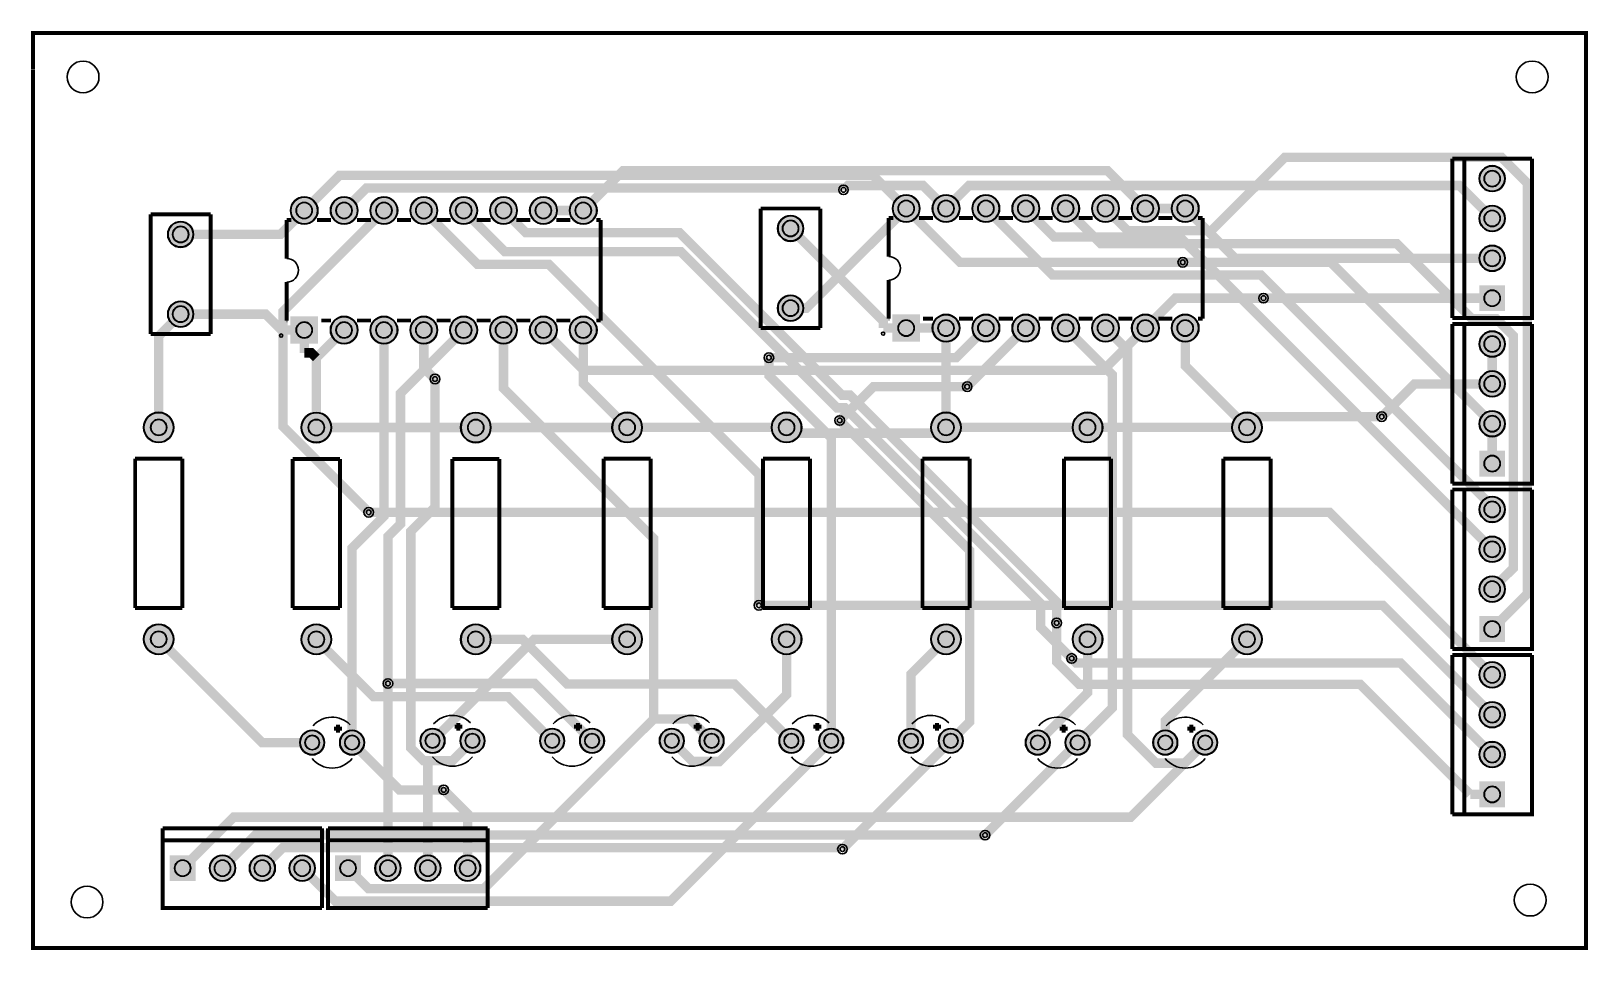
# Model space of a CAD drawing. Header units: millimetres. Extents: x 2.2 to 101.3, y 2 to 60.6.
import ezdxf

# ---------------------------------------------------------------- set-up
doc = ezdxf.new("R2010")
doc.units = ezdxf.units.MM
for name, color, linetype, true_color in [('BoardOutLine', 7, 'Continuous', 0xff00ff), ('BottomLayer', 7, 'Continuous', 0x0000ff), ('BottomSolderMaskLayer', 7, 'Continuous', 0xaa00ff), ('Hole', 7, 'Continuous', 0x222222), ('Multi-Layer', 7, 'Continuous', 0xc0c0c0), ('TopLayer', 7, 'Continuous', 0xff0000), ('TopSilkLayer', 7, 'Continuous', 0xffcc00), ('TopSolderMaskLayer', 7, 'Continuous', 0x800080)]:
    doc.layers.add(name, color=color, linetype=linetype, true_color=true_color)

msp = doc.modelspace()

# ---------------------------------------------------------------- hatches: boundary and pattern name
at = {"layer": 'BottomSolderMaskLayer'}
for points in [[(94.42460159999989, 51.18100000000004, 1), (96.07539839999988, 51.18100000000004, 1)], [(18.68260169999988, 49.14849200000003, 1), (20.43339829999988, 49.14849200000003, 1)], [(21.22260170000007, 49.14849200000003, 1), (22.97339830000007, 49.14849200000003, 1)], [(23.762601700000033, 49.14849200000003, 1), (25.513398300000034, 49.14849200000003, 1)], [(26.302601699999997, 49.14849200000003, 1), (28.053398299999998, 49.14849200000003, 1)], [(28.84260169999996, 49.14849200000003, 1), (30.59339829999996, 49.14849200000003, 1)], [(31.382601699999924, 49.14849200000003, 1), (33.133398299999925, 49.14849200000003, 1)], [(33.92260169999989, 49.14849200000003, 1), (35.67339829999989, 49.14849200000003, 1)], [(36.46260170000008, 49.14849200000003, 1), (38.21339830000008, 49.14849200000003, 1)], [(57.03660169999992, 49.2754920000001, 1), (58.78739829999992, 49.2754920000001, 1)], [(59.576601699999884, 49.2754920000001, 1), (61.327398299999885, 49.2754920000001, 1)], [(62.116601700000075, 49.2754920000001, 1), (63.867398300000076, 49.2754920000001, 1)], [(64.65660170000004, 49.2754920000001, 1), (66.40739830000004, 49.2754920000001, 1)], [(67.1966017, 49.2754920000001, 1), (68.9473983, 49.2754920000001, 1)], [(69.73660169999997, 49.2754920000001, 1), (71.48739829999997, 49.2754920000001, 1)], [(72.27660169999993, 49.2754920000001, 1), (74.02739829999993, 49.2754920000001, 1)], [(74.8166016999999, 49.2754920000001, 1), (76.5673982999999, 49.2754920000001, 1)], [(49.72060159999994, 48.006000000000085, 1), (51.37139839999993, 48.006000000000085, 1)], [(94.42460159999989, 48.641000000000076, 1), (96.07539839999988, 48.641000000000076, 1)], [(10.858601600000084, 47.625, 1), (12.509398400000082, 47.625, 1)], [(94.42460159999989, 46.101, 1), (96.07539839999988, 46.101, 1)], [(49.72060159999994, 42.926000000000045, 1), (51.37139839999993, 42.926000000000045, 1)], [(94.42460159999985, 42.735601599999995), (94.42460159999985, 44.386398400000076), (96.07539839999993, 44.386398400000076), (96.07539839999993, 42.735601599999995)], [(10.858601600000084, 42.54500000000007, 1), (12.509398400000082, 42.54500000000007, 1)], [(18.682614779506707, 40.65300214345359), (18.682614779506707, 42.403798743453535), (20.433411379506538, 42.403798743453535), (20.433411379506538, 40.65300214345359)], [(21.22260170000007, 41.52849200000003, 1), (22.97339830000007, 41.52849200000003, 1)], [(23.762601700000033, 41.52849200000003, 1), (25.513398300000034, 41.52849200000003, 1)], [(26.302601699999997, 41.52849200000003, 1), (28.053398299999998, 41.52849200000003, 1)], [(28.84260169999996, 41.52849200000003, 1), (30.59339829999996, 41.52849200000003, 1)], [(31.382601699999924, 41.52849200000003, 1), (33.133398299999925, 41.52849200000003, 1)], [(33.92260169999989, 41.52849200000003, 1), (35.67339829999989, 41.52849200000003, 1)], [(36.46260170000008, 41.52849200000003, 1), (38.21339830000008, 41.52849200000003, 1)], [(57.03661477950652, 40.780002143453544), (57.03661477950652, 42.53079874345349), (58.78741137950658, 42.53079874345349), (58.78741137950658, 40.780002143453544)], [(59.576601699999884, 41.655492000000095, 1), (61.327398299999885, 41.655492000000095, 1)], [(62.116601700000075, 41.655492000000095, 1), (63.867398300000076, 41.655492000000095, 1)], [(64.65660170000004, 41.655492000000095, 1), (66.40739830000004, 41.655492000000095, 1)], [(67.1966017, 41.655492000000095, 1), (68.9473983, 41.655492000000095, 1)], [(69.73660169999997, 41.655492000000095, 1), (71.48739829999997, 41.655492000000095, 1)], [(72.27660169999993, 41.655492000000095, 1), (74.02739829999993, 41.655492000000095, 1)], [(74.8166016999999, 41.655492000000095, 1), (76.5673982999999, 41.655492000000095, 1)], [(94.42460159999989, 40.6400000000001, 1), (96.07539839999988, 40.6400000000001, 1)], [(94.42460159999989, 38.10000000000002, 1), (96.07539839999988, 38.10000000000002, 1)], [(9.321799999999921, 35.32505000000003, 1), (11.25219999999992, 35.32505000000003, 1)], [(19.364705999999824, 35.318700000000035, 1), (21.295105999999823, 35.318700000000035, 1)], [(29.524705999999906, 35.318700000000035, 1), (31.455105999999905, 35.318700000000035, 1)], [(39.166799999999945, 35.32505000000003, 1), (41.09719999999995, 35.32505000000003, 1)], [(49.32680000000003, 35.32505000000003, 1), (51.25720000000003, 35.32505000000003, 1)], [(59.48679999999988, 35.32505000000003, 1), (61.41719999999989, 35.32505000000003, 1)], [(68.50379999999994, 35.32505000000003, 1), (70.43419999999993, 35.32505000000003, 1)], [(78.66380000000002, 35.32505000000003, 1), (80.59420000000001, 35.32505000000003, 1)], [(94.42460159999989, 35.56000000000006, 1), (96.07539839999988, 35.56000000000006, 1)], [(94.42460159999985, 32.194601600000055), (94.42460159999985, 33.84539840000002), (96.07539839999993, 33.84539840000002), (96.07539839999993, 32.194601600000055)], [(94.42460159999989, 30.099000000000046, 1), (96.07539839999988, 30.099000000000046, 1)], [(94.42460159999989, 27.559000000000083, 1), (96.07539839999988, 27.559000000000083, 1)], [(94.42460159999989, 25.019000000000005, 1), (96.07539839999988, 25.019000000000005, 1)], [(94.42460159999985, 21.653601600000002), (94.42460159999985, 23.304398400000082), (96.07539839999993, 23.304398400000082), (96.07539839999993, 21.653601600000002)], [(9.321799999999921, 21.824950000000058, 1), (11.25219999999992, 21.824950000000058, 1)], [(19.364705999999824, 21.81860000000006, 1), (21.295105999999823, 21.81860000000006, 1)], [(29.524705999999906, 21.81860000000006, 1), (31.455105999999905, 21.81860000000006, 1)], [(39.166799999999945, 21.824950000000058, 1), (41.09719999999995, 21.824950000000058, 1)], [(49.32680000000003, 21.824950000000058, 1), (51.25720000000003, 21.824950000000058, 1)], [(59.48679999999988, 21.824950000000058, 1), (61.41719999999989, 21.824950000000058, 1)], [(68.50379999999994, 21.824950000000058, 1), (70.43419999999993, 21.824950000000058, 1)], [(78.66380000000002, 21.824950000000058, 1), (80.59420000000001, 21.824950000000058, 1)], [(94.42460159999989, 19.557999999999993, 1), (96.07539839999988, 19.557999999999993, 1)], [(94.42460159999989, 17.01800000000003, 1), (96.07539839999988, 17.01800000000003, 1)], [(19.27859999999992, 15.240000000000009, 1), (20.853399999999915, 15.240000000000009, 1)], [(21.818599999999883, 15.240000000000009, 1), (23.39339999999988, 15.240000000000009, 1)], [(26.94940000000002, 15.356840000000034, 1), (28.524200000000015, 15.356840000000034, 1)], [(29.489399999999982, 15.356840000000034, 1), (31.06419999999998, 15.356840000000034, 1)], [(34.56939999999991, 15.356840000000034, 1), (36.144199999999906, 15.356840000000034, 1)], [(37.10939999999987, 15.356840000000034, 1), (38.68419999999987, 15.356840000000034, 1)], [(42.18940000000003, 15.356840000000034, 1), (43.764200000000024, 15.356840000000034, 1)], [(44.72939999999999, 15.356840000000034, 1), (46.30419999999999, 15.356840000000034, 1)], [(49.80939999999992, 15.356840000000034, 1), (51.384199999999915, 15.356840000000034, 1)], [(52.34939999999988, 15.356840000000034, 1), (53.92419999999988, 15.356840000000034, 1)], [(57.42940000000004, 15.356840000000034, 1), (59.00420000000003, 15.356840000000034, 1)], [(59.9694, 15.356840000000034, 1), (61.5442, 15.356840000000034, 1)], [(65.50659999999998, 15.240000000000009, 1), (67.08139999999999, 15.240000000000009, 1)], [(68.04659999999994, 15.240000000000009, 1), (69.62139999999995, 15.240000000000009, 1)], [(73.6345999999999, 15.240000000000009, 1), (75.20939999999992, 15.240000000000009, 1)], [(76.17459999999987, 15.240000000000009, 1), (77.74939999999988, 15.240000000000009, 1)], [(94.42460159999989, 14.478000000000065, 1), (96.07539839999988, 14.478000000000065, 1)], [(94.42460159999985, 11.112601600000062), (94.42460159999985, 12.763398400000028), (96.07539839999993, 12.763398400000028), (96.07539839999993, 11.112601600000062)], [(10.985601599999995, 8.064398400000073), (12.636398400000076, 8.064398400000073), (12.636398400000076, 6.413601599999993), (10.985601599999995, 6.413601599999993)], [(13.5256016, 7.239000000000033, 1), (15.176398399999998, 7.239000000000033, 1)], [(16.06560159999996, 7.239000000000033, 1), (17.716398399999964, 7.239000000000033, 1)], [(18.605601599999925, 7.239000000000033, 1), (20.256398399999927, 7.239000000000033, 1)], [(21.526601599999935, 8.064398400000073), (23.177398400000015, 8.064398400000073), (23.177398400000015, 6.413601599999993), (21.526601599999935, 6.413601599999993)], [(24.066601599999938, 7.239000000000033, 1), (25.71739839999994, 7.239000000000033, 1)], [(26.6066015999999, 7.239000000000033, 1), (28.257398399999904, 7.239000000000033, 1)], [(29.146601599999865, 7.239000000000033, 1), (30.797398399999867, 7.239000000000033, 1)]]:
    msp.add_hatch(color=256, dxfattribs=at).paths.add_polyline_path(points)
at = {"layer": 'Multi-Layer'}
for points in [[(94.45000159999988, 51.18100000000004, 1), (96.0499983999999, 51.18100000000004, 1)], [(18.70800169999988, 49.14849200000003, 1), (20.40799829999988, 49.14849200000003, 1)], [(21.24800170000007, 49.14849200000003, 1), (22.94799830000007, 49.14849200000003, 1)], [(23.788001700000034, 49.14849200000003, 1), (25.487998300000033, 49.14849200000003, 1)], [(26.328001699999998, 49.14849200000003, 1), (28.027998299999997, 49.14849200000003, 1)], [(28.86800169999996, 49.14849200000003, 1), (30.56799829999996, 49.14849200000003, 1)], [(31.408001699999925, 49.14849200000003, 1), (33.10799829999993, 49.14849200000003, 1)], [(33.948001699999885, 49.14849200000003, 1), (35.64799829999989, 49.14849200000003, 1)], [(36.488001700000076, 49.14849200000003, 1), (38.18799830000008, 49.14849200000003, 1)], [(57.06200169999992, 49.2754920000001, 1), (58.761998299999924, 49.2754920000001, 1)], [(59.60200169999988, 49.2754920000001, 1), (61.30199829999989, 49.2754920000001, 1)], [(62.14200170000007, 49.2754920000001, 1), (63.84199830000008, 49.2754920000001, 1)], [(64.68200170000004, 49.2754920000001, 1), (66.38199830000003, 49.2754920000001, 1)], [(67.2220017, 49.2754920000001, 1), (68.9219983, 49.2754920000001, 1)], [(69.76200169999997, 49.2754920000001, 1), (71.46199829999996, 49.2754920000001, 1)], [(72.30200169999993, 49.2754920000001, 1), (74.00199829999993, 49.2754920000001, 1)], [(74.8420016999999, 49.2754920000001, 1), (76.54199829999989, 49.2754920000001, 1)], [(49.746001599999936, 48.006000000000085, 1), (51.345998399999935, 48.006000000000085, 1)], [(94.45000159999988, 48.641000000000076, 1), (96.0499983999999, 48.641000000000076, 1)], [(10.884001600000083, 47.625, 1), (12.483998400000083, 47.625, 1)], [(94.45000159999988, 46.101, 1), (96.0499983999999, 46.101, 1)], [(49.746001599999936, 42.926000000000045, 1), (51.345998399999935, 42.926000000000045, 1)], [(94.45000160000006, 42.761001599999986), (94.45000160000006, 44.360998400000085), (96.04999839999994, 44.360998400000085), (96.04999839999994, 42.761001599999986)], [(10.884001600000083, 42.54500000000007, 1), (12.483998400000083, 42.54500000000007, 1)], [(18.708014400000025, 40.67840479999995), (18.708014400000025, 42.37840140000003), (20.408010999999874, 42.37840140000003), (20.408010999999874, 40.67840479999995)], [(21.24800170000007, 41.52849200000003, 1), (22.94799830000007, 41.52849200000003, 1)], [(23.788001700000034, 41.52849200000003, 1), (25.487998300000033, 41.52849200000003, 1)], [(26.328001699999998, 41.52849200000003, 1), (28.027998299999997, 41.52849200000003, 1)], [(28.86800169999996, 41.52849200000003, 1), (30.56799829999996, 41.52849200000003, 1)], [(31.408001699999925, 41.52849200000003, 1), (33.10799829999993, 41.52849200000003, 1)], [(33.948001699999885, 41.52849200000003, 1), (35.64799829999989, 41.52849200000003, 1)], [(36.488001700000076, 41.52849200000003, 1), (38.18799830000008, 41.52849200000003, 1)], [(57.06201439999984, 40.80540480000002), (57.06201439999984, 42.50540139999998), (58.762010999999916, 42.50540139999998), (58.762010999999916, 40.80540480000002)], [(59.60200169999988, 41.655492000000095, 1), (61.30199829999989, 41.655492000000095, 1)], [(62.14200170000007, 41.655492000000095, 1), (63.84199830000008, 41.655492000000095, 1)], [(64.68200170000004, 41.655492000000095, 1), (66.38199830000003, 41.655492000000095, 1)], [(67.2220017, 41.655492000000095, 1), (68.9219983, 41.655492000000095, 1)], [(69.76200169999997, 41.655492000000095, 1), (71.46199829999996, 41.655492000000095, 1)], [(72.30200169999993, 41.655492000000095, 1), (74.00199829999993, 41.655492000000095, 1)], [(74.8420016999999, 41.655492000000095, 1), (76.54199829999989, 41.655492000000095, 1)], [(94.45000159999988, 40.6400000000001, 1), (96.0499983999999, 40.6400000000001, 1)], [(94.45000159999988, 38.10000000000002, 1), (96.0499983999999, 38.10000000000002, 1)], [(9.347199999999921, 35.32505000000003, 1), (11.22679999999992, 35.32505000000003, 1)], [(19.39010599999982, 35.318700000000035, 1), (21.269705999999825, 35.318700000000035, 1)], [(29.550105999999904, 35.318700000000035, 1), (31.429705999999907, 35.318700000000035, 1)], [(39.19219999999995, 35.32505000000003, 1), (41.071799999999946, 35.32505000000003, 1)], [(49.35220000000003, 35.32505000000003, 1), (51.23180000000003, 35.32505000000003, 1)], [(59.512199999999886, 35.32505000000003, 1), (61.39179999999988, 35.32505000000003, 1)], [(68.52919999999993, 35.32505000000003, 1), (70.40879999999994, 35.32505000000003, 1)], [(78.68920000000001, 35.32505000000003, 1), (80.56880000000002, 35.32505000000003, 1)], [(94.45000159999988, 35.56000000000006, 1), (96.0499983999999, 35.56000000000006, 1)], [(94.45000160000006, 32.220001600000046), (94.45000160000006, 33.819998400000145), (96.04999839999994, 33.819998400000145), (96.04999839999994, 32.220001600000046)], [(94.45000159999988, 30.099000000000046, 1), (96.0499983999999, 30.099000000000046, 1)], [(94.45000159999988, 27.559000000000083, 1), (96.0499983999999, 27.559000000000083, 1)], [(94.45000159999988, 25.019000000000005, 1), (96.0499983999999, 25.019000000000005, 1)], [(94.45000160000006, 21.679001599999992), (94.45000160000006, 23.27899840000009), (96.04999839999994, 23.27899840000009), (96.04999839999994, 21.679001599999992)], [(9.347199999999921, 21.824950000000058, 1), (11.22679999999992, 21.824950000000058, 1)], [(19.39010599999982, 21.81860000000006, 1), (21.269705999999825, 21.81860000000006, 1)], [(29.550105999999904, 21.81860000000006, 1), (31.429705999999907, 21.81860000000006, 1)], [(39.19219999999995, 21.824950000000058, 1), (41.071799999999946, 21.824950000000058, 1)], [(49.35220000000003, 21.824950000000058, 1), (51.23180000000003, 21.824950000000058, 1)], [(59.512199999999886, 21.824950000000058, 1), (61.39179999999988, 21.824950000000058, 1)], [(68.52919999999993, 21.824950000000058, 1), (70.40879999999994, 21.824950000000058, 1)], [(78.68920000000001, 21.824950000000058, 1), (80.56880000000002, 21.824950000000058, 1)], [(94.45000159999988, 19.557999999999993, 1), (96.0499983999999, 19.557999999999993, 1)], [(94.45000159999988, 17.01800000000003, 1), (96.0499983999999, 17.01800000000003, 1)], [(19.303999999999917, 15.240000000000009, 1), (20.827999999999918, 15.240000000000009, 1)], [(21.84399999999988, 15.240000000000009, 1), (23.36799999999988, 15.240000000000009, 1)], [(26.974800000000016, 15.356840000000034, 1), (28.498800000000017, 15.356840000000034, 1)], [(29.51479999999998, 15.356840000000034, 1), (31.03879999999998, 15.356840000000034, 1)], [(34.59479999999991, 15.356840000000034, 1), (36.11879999999991, 15.356840000000034, 1)], [(37.13479999999987, 15.356840000000034, 1), (38.65879999999987, 15.356840000000034, 1)], [(42.214800000000025, 15.356840000000034, 1), (43.738800000000026, 15.356840000000034, 1)], [(44.75479999999999, 15.356840000000034, 1), (46.27879999999999, 15.356840000000034, 1)], [(49.834799999999916, 15.356840000000034, 1), (51.35879999999992, 15.356840000000034, 1)], [(52.37479999999988, 15.356840000000034, 1), (53.89879999999988, 15.356840000000034, 1)], [(57.454800000000034, 15.356840000000034, 1), (58.978800000000035, 15.356840000000034, 1)], [(59.9948, 15.356840000000034, 1), (61.5188, 15.356840000000034, 1)], [(65.53199999999998, 15.240000000000009, 1), (67.05599999999998, 15.240000000000009, 1)], [(68.07199999999995, 15.240000000000009, 1), (69.59599999999995, 15.240000000000009, 1)], [(73.65999999999991, 15.240000000000009, 1), (75.18399999999991, 15.240000000000009, 1)], [(76.19999999999987, 15.240000000000009, 1), (77.72399999999988, 15.240000000000009, 1)], [(94.45000159999988, 14.478000000000065, 1), (96.0499983999999, 14.478000000000065, 1)], [(94.45000160000006, 11.138001600000052), (94.45000160000006, 12.737998400000038), (96.04999839999994, 12.737998400000038), (96.04999839999994, 11.138001600000052)], [(11.011001599999986, 8.038998400000082), (12.610998400000085, 8.038998400000082), (12.610998400000085, 6.439001599999983), (11.011001599999986, 6.439001599999983)], [(13.5510016, 7.239000000000033, 1), (15.150998399999999, 7.239000000000033, 1)], [(16.091001599999963, 7.239000000000033, 1), (17.690998399999962, 7.239000000000033, 1)], [(18.631001599999927, 7.239000000000033, 1), (20.230998399999926, 7.239000000000033, 1)], [(21.552001600000153, 8.038998400000082), (23.151998399999798, 8.038998400000082), (23.151998399999798, 6.439001599999983), (21.552001600000153, 6.439001599999983)], [(24.09200159999994, 7.239000000000033, 1), (25.69199839999994, 7.239000000000033, 1)], [(26.632001599999903, 7.239000000000033, 1), (28.231998399999902, 7.239000000000033, 1)], [(29.172001599999867, 7.239000000000033, 1), (30.771998399999866, 7.239000000000033, 1)]]:
    msp.add_hatch(color=256, dxfattribs=at).paths.add_polyline_path(points)
at = {"layer": 'TopSolderMaskLayer'}
for points in [[(94.42460159999989, 51.18100000000004, 1), (96.07539839999988, 51.18100000000004, 1)], [(18.68260169999988, 49.14849200000003, 1), (20.43339829999988, 49.14849200000003, 1)], [(21.22260170000007, 49.14849200000003, 1), (22.97339830000007, 49.14849200000003, 1)], [(23.762601700000033, 49.14849200000003, 1), (25.513398300000034, 49.14849200000003, 1)], [(26.302601699999997, 49.14849200000003, 1), (28.053398299999998, 49.14849200000003, 1)], [(28.84260169999996, 49.14849200000003, 1), (30.59339829999996, 49.14849200000003, 1)], [(31.382601699999924, 49.14849200000003, 1), (33.133398299999925, 49.14849200000003, 1)], [(33.92260169999989, 49.14849200000003, 1), (35.67339829999989, 49.14849200000003, 1)], [(36.46260170000008, 49.14849200000003, 1), (38.21339830000008, 49.14849200000003, 1)], [(57.03660169999992, 49.2754920000001, 1), (58.78739829999992, 49.2754920000001, 1)], [(59.576601699999884, 49.2754920000001, 1), (61.327398299999885, 49.2754920000001, 1)], [(62.116601700000075, 49.2754920000001, 1), (63.867398300000076, 49.2754920000001, 1)], [(64.65660170000004, 49.2754920000001, 1), (66.40739830000004, 49.2754920000001, 1)], [(67.1966017, 49.2754920000001, 1), (68.9473983, 49.2754920000001, 1)], [(69.73660169999997, 49.2754920000001, 1), (71.48739829999997, 49.2754920000001, 1)], [(72.27660169999993, 49.2754920000001, 1), (74.02739829999993, 49.2754920000001, 1)], [(74.8166016999999, 49.2754920000001, 1), (76.5673982999999, 49.2754920000001, 1)], [(49.72060159999994, 48.006000000000085, 1), (51.37139839999993, 48.006000000000085, 1)], [(94.42460159999989, 48.641000000000076, 1), (96.07539839999988, 48.641000000000076, 1)], [(10.858601600000084, 47.625, 1), (12.509398400000082, 47.625, 1)], [(94.42460159999989, 46.101, 1), (96.07539839999988, 46.101, 1)], [(49.72060159999994, 42.926000000000045, 1), (51.37139839999993, 42.926000000000045, 1)], [(94.42460159999985, 42.735601599999995), (94.42460159999985, 44.386398400000076), (96.07539839999993, 44.386398400000076), (96.07539839999993, 42.735601599999995)], [(10.858601600000084, 42.54500000000007, 1), (12.509398400000082, 42.54500000000007, 1)], [(18.682614779506707, 40.65300214345359), (18.682614779506707, 42.403798743453535), (20.433411379506538, 42.403798743453535), (20.433411379506538, 40.65300214345359)], [(21.22260170000007, 41.52849200000003, 1), (22.97339830000007, 41.52849200000003, 1)], [(23.762601700000033, 41.52849200000003, 1), (25.513398300000034, 41.52849200000003, 1)], [(26.302601699999997, 41.52849200000003, 1), (28.053398299999998, 41.52849200000003, 1)], [(28.84260169999996, 41.52849200000003, 1), (30.59339829999996, 41.52849200000003, 1)], [(31.382601699999924, 41.52849200000003, 1), (33.133398299999925, 41.52849200000003, 1)], [(33.92260169999989, 41.52849200000003, 1), (35.67339829999989, 41.52849200000003, 1)], [(36.46260170000008, 41.52849200000003, 1), (38.21339830000008, 41.52849200000003, 1)], [(57.03661477950652, 40.780002143453544), (57.03661477950652, 42.53079874345349), (58.78741137950658, 42.53079874345349), (58.78741137950658, 40.780002143453544)], [(59.576601699999884, 41.655492000000095, 1), (61.327398299999885, 41.655492000000095, 1)], [(62.116601700000075, 41.655492000000095, 1), (63.867398300000076, 41.655492000000095, 1)], [(64.65660170000004, 41.655492000000095, 1), (66.40739830000004, 41.655492000000095, 1)], [(67.1966017, 41.655492000000095, 1), (68.9473983, 41.655492000000095, 1)], [(69.73660169999997, 41.655492000000095, 1), (71.48739829999997, 41.655492000000095, 1)], [(72.27660169999993, 41.655492000000095, 1), (74.02739829999993, 41.655492000000095, 1)], [(74.8166016999999, 41.655492000000095, 1), (76.5673982999999, 41.655492000000095, 1)], [(94.42460159999989, 40.6400000000001, 1), (96.07539839999988, 40.6400000000001, 1)], [(94.42460159999989, 38.10000000000002, 1), (96.07539839999988, 38.10000000000002, 1)], [(9.321799999999921, 35.32505000000003, 1), (11.25219999999992, 35.32505000000003, 1)], [(19.364705999999824, 35.318700000000035, 1), (21.295105999999823, 35.318700000000035, 1)], [(29.524705999999906, 35.318700000000035, 1), (31.455105999999905, 35.318700000000035, 1)], [(39.166799999999945, 35.32505000000003, 1), (41.09719999999995, 35.32505000000003, 1)], [(49.32680000000003, 35.32505000000003, 1), (51.25720000000003, 35.32505000000003, 1)], [(59.48679999999988, 35.32505000000003, 1), (61.41719999999989, 35.32505000000003, 1)], [(68.50379999999994, 35.32505000000003, 1), (70.43419999999993, 35.32505000000003, 1)], [(78.66380000000002, 35.32505000000003, 1), (80.59420000000001, 35.32505000000003, 1)], [(94.42460159999989, 35.56000000000006, 1), (96.07539839999988, 35.56000000000006, 1)], [(94.42460159999985, 32.194601600000055), (94.42460159999985, 33.84539840000002), (96.07539839999993, 33.84539840000002), (96.07539839999993, 32.194601600000055)], [(94.42460159999989, 30.099000000000046, 1), (96.07539839999988, 30.099000000000046, 1)], [(94.42460159999989, 27.559000000000083, 1), (96.07539839999988, 27.559000000000083, 1)], [(94.42460159999989, 25.019000000000005, 1), (96.07539839999988, 25.019000000000005, 1)], [(94.42460159999985, 21.653601600000002), (94.42460159999985, 23.304398400000082), (96.07539839999993, 23.304398400000082), (96.07539839999993, 21.653601600000002)], [(9.321799999999921, 21.824950000000058, 1), (11.25219999999992, 21.824950000000058, 1)], [(19.364705999999824, 21.81860000000006, 1), (21.295105999999823, 21.81860000000006, 1)], [(29.524705999999906, 21.81860000000006, 1), (31.455105999999905, 21.81860000000006, 1)], [(39.166799999999945, 21.824950000000058, 1), (41.09719999999995, 21.824950000000058, 1)], [(49.32680000000003, 21.824950000000058, 1), (51.25720000000003, 21.824950000000058, 1)], [(59.48679999999988, 21.824950000000058, 1), (61.41719999999989, 21.824950000000058, 1)], [(68.50379999999994, 21.824950000000058, 1), (70.43419999999993, 21.824950000000058, 1)], [(78.66380000000002, 21.824950000000058, 1), (80.59420000000001, 21.824950000000058, 1)], [(94.42460159999989, 19.557999999999993, 1), (96.07539839999988, 19.557999999999993, 1)], [(94.42460159999989, 17.01800000000003, 1), (96.07539839999988, 17.01800000000003, 1)], [(19.27859999999992, 15.240000000000009, 1), (20.853399999999915, 15.240000000000009, 1)], [(21.818599999999883, 15.240000000000009, 1), (23.39339999999988, 15.240000000000009, 1)], [(26.94940000000002, 15.356840000000034, 1), (28.524200000000015, 15.356840000000034, 1)], [(29.489399999999982, 15.356840000000034, 1), (31.06419999999998, 15.356840000000034, 1)], [(34.56939999999991, 15.356840000000034, 1), (36.144199999999906, 15.356840000000034, 1)], [(37.10939999999987, 15.356840000000034, 1), (38.68419999999987, 15.356840000000034, 1)], [(42.18940000000003, 15.356840000000034, 1), (43.764200000000024, 15.356840000000034, 1)], [(44.72939999999999, 15.356840000000034, 1), (46.30419999999999, 15.356840000000034, 1)], [(49.80939999999992, 15.356840000000034, 1), (51.384199999999915, 15.356840000000034, 1)], [(52.34939999999988, 15.356840000000034, 1), (53.92419999999988, 15.356840000000034, 1)], [(57.42940000000004, 15.356840000000034, 1), (59.00420000000003, 15.356840000000034, 1)], [(59.9694, 15.356840000000034, 1), (61.5442, 15.356840000000034, 1)], [(65.50659999999998, 15.240000000000009, 1), (67.08139999999999, 15.240000000000009, 1)], [(68.04659999999994, 15.240000000000009, 1), (69.62139999999995, 15.240000000000009, 1)], [(73.6345999999999, 15.240000000000009, 1), (75.20939999999992, 15.240000000000009, 1)], [(76.17459999999987, 15.240000000000009, 1), (77.74939999999988, 15.240000000000009, 1)], [(94.42460159999989, 14.478000000000065, 1), (96.07539839999988, 14.478000000000065, 1)], [(94.42460159999985, 11.112601600000062), (94.42460159999985, 12.763398400000028), (96.07539839999993, 12.763398400000028), (96.07539839999993, 11.112601600000062)], [(10.985601599999995, 8.064398400000073), (12.636398400000076, 8.064398400000073), (12.636398400000076, 6.413601599999993), (10.985601599999995, 6.413601599999993)], [(13.5256016, 7.239000000000033, 1), (15.176398399999998, 7.239000000000033, 1)], [(16.06560159999996, 7.239000000000033, 1), (17.716398399999964, 7.239000000000033, 1)], [(18.605601599999925, 7.239000000000033, 1), (20.256398399999927, 7.239000000000033, 1)], [(21.526601599999935, 8.064398400000073), (23.177398400000015, 8.064398400000073), (23.177398400000015, 6.413601599999993), (21.526601599999935, 6.413601599999993)], [(24.066601599999938, 7.239000000000033, 1), (25.71739839999994, 7.239000000000033, 1)], [(26.6066015999999, 7.239000000000033, 1), (28.257398399999904, 7.239000000000033, 1)], [(29.146601599999865, 7.239000000000033, 1), (30.797398399999867, 7.239000000000033, 1)]]:
    msp.add_hatch(color=256, dxfattribs=at).paths.add_polyline_path(points)

# ---------------------------------------------------------------- linework, layer by layer
at = {"layer": 'BoardOutLine', "const_width": 0.254}
msp.add_lwpolyline([(2.2859999999999445, 58.166000000000054), (2.2859999999999445, 60.452), (101.21899999999994, 60.452), (101.21899999999994, 2.158999999999992), (2.2859999999999445, 2.158999999999992), (2.2859999999999445, 58.143114600000104)], dxfattribs=at)
at = {"layer": 'BottomLayer', "const_width": 0.5999988}
for points in [[(95.24999999999989, 22.479000000000042), (97.49002600000006, 24.719025999999985), (97.49002600000006, 50.89525000000003), (95.84283599999992, 52.542440000000056), (82.03437999999994, 52.542440000000056), (77.34960399999989, 47.85766400000011), (72.02982800000007, 47.85766400000011), (70.61199999999997, 49.2754920000001)], [(73.15199999999993, 49.2754920000001), (70.73722200000009, 51.690270000000055), (39.879777999999874, 51.690270000000055), (37.33800000000008, 49.14849200000003)], [(60.451999999999884, 49.2754920000001), (58.98641999999984, 50.74107200000003), (54.195217999999954, 50.74107200000003), (53.91784999999993, 50.46370400000001)], [(24.638000000000034, 49.14849200000003), (18.205703999999855, 42.71619600000008), (18.205703999999855, 35.3799140000001), (23.668990000000008, 29.91662800000006)], [(27.177999999999997, 49.14849200000003), (30.603189999999927, 45.72330199999999), (35.14089999999999, 45.72330199999999), (48.53304999999989, 32.33115200000009), (48.53304999999989, 23.990300000000047)], [(68.45833399999981, 20.60320999999999), (66.48805600000003, 22.573487999999998), (66.48805600000003, 24.09901200000013), (54.01106799999991, 36.57600000000002), (53.50256000000002, 36.57600000000002), (43.55210999999997, 46.52645000000007), (32.34004200000015, 46.52645000000007), (29.71799999999996, 49.14849200000003)], [(67.50176999999996, 22.865334000000075), (67.50176999999996, 24.220424000000094), (54.343299999999886, 37.37889400000006), (53.83479199999999, 37.37889400000006), (43.483022000000005, 47.73066400000005), (33.675828000000024, 47.73066400000005), (32.257999999999925, 49.14849200000003)], [(62.992000000000075, 49.2754920000001), (67.22871999999995, 45.03877200000011), (80.51139599999999, 45.03877200000011), (95.24999999999989, 30.300167999999985), (95.24999999999989, 30.099000000000046)], [(68.072, 49.2754920000001), (70.316598, 47.0308940000001), (89.17508199999986, 47.0308940000001), (93.94748800000013, 42.25848800000006), (95.50374599999998, 42.25848800000006), (96.60483599999986, 41.157397999999944), (96.60483599999986, 26.373835999999983), (95.24999999999989, 25.019000000000005)], [(50.545999999999935, 48.006000000000085), (56.46064399999989, 42.09135600000002), (56.46064399999989, 41.655492000000095)], [(75.53375800000015, 45.845984000000044), (84.96401600000002, 45.845984000000044), (95.24999999999989, 35.56000000000006)], [(73.15199999999993, 41.655492000000095), (75.05750799999998, 43.561000000000035), (80.67725800000005, 43.561000000000035)], [(10.28699999999992, 35.32505000000003), (10.28699999999992, 41.148000000000025), (11.684000000000083, 42.54500000000007)], [(19.55799999999988, 41.52849200000003), (19.55799999999988, 40.07688200000007)], [(20.329905999999824, 39.76039800000001), (22.09800000000007, 41.52849200000003)], [(24.638000000000034, 41.52849200000003), (24.638000000000034, 29.65831000000003), (22.60599999999988, 27.62630999999999), (22.60599999999988, 15.240000000000009)], [(24.89199999999994, 19.007835999999998), (24.89199999999994, 28.37535600000001), (25.69464000000005, 29.177996000000007), (25.69464000000005, 37.505132), (29.71799999999996, 41.52849200000003)], [(32.257999999999925, 41.52849200000003), (32.257999999999925, 37.81958400000008), (41.83049799999992, 28.247085999999967), (41.83049799999992, 16.75053800000012)], [(40.13199999999995, 35.32505000000003), (37.33800000000008, 38.119050000000016), (37.33800000000008, 41.52849200000003)], [(57.91199999999992, 41.655492000000095), (56.46064399999989, 41.655492000000095)], [(60.451999999999884, 35.32505000000003), (60.451999999999884, 41.655492000000095)], [(65.53200000000004, 41.655492000000095), (61.80023199999994, 37.92372400000011)], [(68.83399999999995, 15.240000000000009), (71.03973600000006, 17.445736000000124), (71.03973600000006, 38.687756000000036), (68.072, 41.655492000000095)], [(76.96199999999988, 15.240000000000009), (75.65415399999995, 13.932154000000082), (73.827132, 13.932154000000082), (72.01154000000008, 15.747746000000006), (72.01154000000008, 40.25595199999998), (70.61199999999997, 41.655492000000095)], [(79.62900000000002, 35.32505000000003), (75.6919999999999, 39.262050000000045), (75.6919999999999, 41.655492000000095)], [(95.24999999999989, 40.6400000000001), (95.24999999999989, 38.10000000000002)], [(20.329905999999824, 39.76039800000001), (20.013421999999878, 40.07688200000007), (19.55799999999988, 40.07688200000007)], [(20.329905999999824, 35.318700000000035), (20.329905999999824, 39.76039800000001)], [(49.167033999999944, 39.769542), (49.167033999999944, 38.640765999999985), (53.13679999999988, 34.67100000000005), (53.13679999999988, 15.356840000000034)], [(27.431999999999903, 14.09242800000004), (27.16098199999999, 14.09242800000004), (26.349198, 14.90421200000003), (26.349198, 28.69742800000006), (27.89174000000014, 30.23996999999997), (27.89174000000014, 38.409118000000035)], [(53.67680400000006, 35.768788000000086), (61.95847399999991, 27.487118000000123), (61.95847399999991, 16.558513999999946), (60.7568, 15.356840000000034)], [(79.62900000000002, 35.32505000000003), (80.31683199999986, 36.01288199999999), (88.21191400000009, 36.01288199999999)], [(95.24999999999989, 35.56000000000006), (95.24999999999989, 33.020000000000095)], [(10.28699999999992, 21.824950000000058), (16.871950000000083, 15.240000000000009), (20.065999999999917, 15.240000000000009)], [(40.13199999999995, 21.824950000000058), (34.20491000000004, 21.824950000000058), (27.736800000000017, 15.356840000000034)], [(50.29200000000003, 21.824950000000058), (50.29200000000003, 18.30959000000007), (46.017941999999834, 14.03553199999999), (44.29810800000007, 14.03553199999999), (42.976800000000026, 15.356840000000034)], [(60.451999999999884, 21.824950000000058), (58.216800000000035, 19.589750000000095), (58.216800000000035, 15.356840000000034)], [(69.46899999999994, 21.824950000000058), (69.46899999999994, 18.415000000000077), (66.29399999999998, 15.240000000000009)], [(79.62900000000002, 21.824950000000058), (74.42199999999991, 16.617950000000064), (74.42199999999991, 15.240000000000009)], [(24.89199999999994, 7.239000000000033), (24.89199999999994, 19.007835999999998)], [(41.83049799999992, 16.75053800000012), (31.01644799999997, 5.936488000000054), (23.654511999999954, 5.936488000000054), (22.351999999999975, 7.239000000000033)], [(45.51679999999999, 15.356840000000034), (44.1231019999999, 16.75053800000012), (41.83049799999992, 16.75053800000012)], [(19.430999999999926, 7.239000000000033), (21.53640599999983, 5.133594000000016), (42.91355400000009, 5.133594000000016), (53.13679999999988, 15.356840000000034)], [(30.27679999999998, 15.356840000000034), (29.012387999999987, 14.09242800000004), (27.431999999999903, 14.09242800000004)], [(53.85181, 8.451850000000036), (60.7568, 15.356840000000034)], [(62.93815199999983, 9.344152000000008), (68.83399999999995, 15.240000000000009)], [(27.431999999999903, 7.239000000000033), (27.431999999999903, 14.09242800000004)], [(28.44241199999999, 12.22756000000004), (29.971999999999866, 10.69797200000005), (29.971999999999866, 7.239000000000033)]]:
    msp.add_lwpolyline(points, dxfattribs=at)
at = {"layer": 'BottomSolderMaskLayer'}
for centre, radius in [((95.24999999999989, 51.18100000000004), 0.8253983999999999), ((95.24999999999989, 51.18100000000004), 0.5158739999999999), ((19.55799999999988, 49.14849200000003), 0.8753982999999999), ((19.55799999999988, 49.14856820000011), 0.5149401764705882), ((22.09800000000007, 49.14849200000003), 0.8753982999999999), ((22.09800000000007, 49.14856820000011), 0.5149401764705882), ((24.638000000000034, 49.14849200000003), 0.8753982999999999), ((24.638000000000034, 49.14856820000011), 0.5149401764705882), ((27.177999999999997, 49.14849200000003), 0.8753982999999999), ((27.177999999999997, 49.14856820000011), 0.5149401764705882), ((29.71799999999996, 49.14849200000003), 0.8753982999999999), ((29.71799999999996, 49.14856820000011), 0.5149401764705882), ((32.257999999999925, 49.14849200000003), 0.8753982999999999), ((32.257999999999925, 49.14856820000011), 0.5149401764705882), ((34.79799999999989, 49.14849200000003), 0.8753982999999999), ((34.79799999999989, 49.14856820000011), 0.5149401764705882), ((37.33800000000008, 49.14849200000003), 0.8753982999999999), ((37.33800000000008, 49.14856820000011), 0.5149401764705882), ((57.91199999999992, 49.2754920000001), 0.8753982999999999), ((57.91199999999992, 49.275568200000066), 0.5149401764705882), ((60.451999999999884, 49.2754920000001), 0.8753982999999999), ((60.451999999999884, 49.275568200000066), 0.5149401764705882), ((62.992000000000075, 49.2754920000001), 0.8753982999999999), ((62.992000000000075, 49.275568200000066), 0.5149401764705882), ((65.53200000000004, 49.2754920000001), 0.8753982999999999), ((65.53200000000004, 49.275568200000066), 0.5149401764705882), ((68.072, 49.2754920000001), 0.8753982999999999), ((68.072, 49.275568200000066), 0.5149401764705882), ((70.61199999999997, 49.2754920000001), 0.8753982999999999), ((70.61199999999997, 49.275568200000066), 0.5149401764705882), ((73.15199999999993, 49.2754920000001), 0.8753982999999999), ((73.15199999999993, 49.275568200000066), 0.5149401764705882), ((75.6919999999999, 49.2754920000001), 0.8753982999999999), ((75.6919999999999, 49.275568200000066), 0.5149401764705882), ((50.545999999999935, 48.006000000000085), 0.8253983999999999), ((95.24999999999989, 48.641000000000076), 0.8253983999999999), ((95.24999999999989, 48.641000000000076), 0.5158739999999999), ((11.684000000000083, 47.625), 0.8253983999999999), ((11.684000000000083, 47.625), 0.5158739999999999), ((50.545999999999935, 48.006000000000085), 0.5158739999999999), ((95.24999999999989, 46.101), 0.8253983999999999), ((95.24999999999989, 46.101), 0.5158739999999999), ((50.545999999999935, 42.926000000000045), 0.8253983999999999), ((95.24999999999989, 43.561000000000035), 0.5158739999999999), ((11.684000000000083, 42.54500000000007), 0.8253983999999999), ((11.684000000000083, 42.54500000000007), 0.5158739999999999), ((50.545999999999935, 42.926000000000045), 0.5158739999999999), ((19.55799999999988, 41.52841580000006), 0.5149401764705882), ((22.09800000000007, 41.52849200000003), 0.8753982999999999), ((22.09800000000007, 41.52841580000006), 0.5149401764705882), ((24.638000000000034, 41.52849200000003), 0.8753982999999999), ((24.638000000000034, 41.52841580000006), 0.5149401764705882), ((27.177999999999997, 41.52849200000003), 0.8753982999999999), ((27.177999999999997, 41.52841580000006), 0.5149401764705882), ((29.71799999999996, 41.52849200000003), 0.8753982999999999), ((29.71799999999996, 41.52841580000006), 0.5149401764705882), ((32.257999999999925, 41.52849200000003), 0.8753982999999999), ((32.257999999999925, 41.52841580000006), 0.5149401764705882), ((34.79799999999989, 41.52849200000003), 0.8753982999999999), ((34.79799999999989, 41.52841580000006), 0.5149401764705882), ((37.33800000000008, 41.52849200000003), 0.8753982999999999), ((37.33800000000008, 41.52841580000006), 0.5149401764705882), ((57.91199999999992, 41.655415800000014), 0.5149401764705882), ((60.451999999999884, 41.655492000000095), 0.8753982999999999), ((60.451999999999884, 41.655415800000014), 0.5149401764705882), ((62.992000000000075, 41.655492000000095), 0.8753982999999999), ((62.992000000000075, 41.655415800000014), 0.5149401764705882), ((65.53200000000004, 41.655492000000095), 0.8753982999999999), ((65.53200000000004, 41.655415800000014), 0.5149401764705882), ((68.072, 41.655492000000095), 0.8753982999999999), ((68.072, 41.655415800000014), 0.5149401764705882), ((70.61199999999997, 41.655492000000095), 0.8753982999999999), ((70.61199999999997, 41.655415800000014), 0.5149401764705882), ((73.15199999999993, 41.655492000000095), 0.8753982999999999), ((73.15199999999993, 41.655415800000014), 0.5149401764705882), ((75.6919999999999, 41.655492000000095), 0.8753982999999999), ((75.6919999999999, 41.655415800000014), 0.5149401764705882), ((95.24999999999989, 40.6400000000001), 0.8253983999999999), ((95.24999999999989, 40.6400000000001), 0.5158739999999999), ((95.24999999999989, 38.10000000000002), 0.8253983999999999), ((95.24999999999989, 38.10000000000002), 0.5158739999999999), ((10.28699999999992, 35.32505000000003), 0.9652000000000001), ((10.28699999999992, 35.32499919999998), 0.5135124864864864), ((20.329905999999824, 35.318700000000035), 0.9652000000000001), ((20.329829800000084, 35.31854759999999), 0.5135124864864864), ((30.489905999999905, 35.318700000000035), 0.9652000000000001), ((30.48982979999994, 35.31854759999999), 0.5135124864864864), ((40.13199999999995, 35.32505000000003), 0.9652000000000001), ((40.13199999999995, 35.32499919999998), 0.5135124864864864), ((50.29200000000003, 35.32505000000003), 0.9652000000000001), ((50.29200000000003, 35.32499919999998), 0.5135124864864864), ((60.451999999999884, 35.32505000000003), 0.9652000000000001), ((60.451999999999884, 35.32499919999998), 0.5135124864864864), ((69.46899999999994, 35.32505000000003), 0.9652000000000001), ((69.46899999999994, 35.32499919999998), 0.5135124864864864), ((79.62900000000002, 35.32505000000003), 0.9652000000000001), ((79.62900000000002, 35.32499919999998), 0.5135124864864864), ((95.24999999999989, 35.56000000000006), 0.8253983999999999), ((95.24999999999989, 35.56000000000006), 0.5158739999999999), ((95.24999999999989, 33.020000000000095), 0.5158739999999999), ((95.24999999999989, 30.099000000000046), 0.8253983999999999), ((95.24999999999989, 30.099000000000046), 0.5158739999999999), ((95.24999999999989, 27.559000000000083), 0.8253983999999999), ((95.24999999999989, 27.559000000000083), 0.5158739999999999), ((95.24999999999989, 25.019000000000005), 0.8253983999999999), ((95.24999999999989, 25.019000000000005), 0.5158739999999999), ((95.24999999999989, 22.479000000000042), 0.5158739999999999), ((10.28699999999992, 21.824950000000058), 0.9652000000000001), ((10.28699999999992, 21.82500080000011), 0.5135124864864864), ((20.329905999999824, 21.81860000000006), 0.9652000000000001), ((20.329829800000084, 21.81854920000012), 0.5135124864864864), ((30.489905999999905, 21.81860000000006), 0.9652000000000001), ((30.48982979999994, 21.81854920000012), 0.5135124864864864), ((40.13199999999995, 21.824950000000058), 0.9652000000000001), ((40.13199999999995, 21.82500080000011), 0.5135124864864864), ((50.29200000000003, 21.824950000000058), 0.9652000000000001), ((50.29200000000003, 21.82500080000011), 0.5135124864864864), ((60.451999999999884, 21.824950000000058), 0.9652000000000001), ((60.451999999999884, 21.82500080000011), 0.5135124864864864), ((69.46899999999994, 21.824950000000058), 0.9652000000000001), ((69.46899999999994, 21.82500080000011), 0.5135124864864864), ((79.62900000000002, 21.824950000000058), 0.9652000000000001), ((79.62900000000002, 21.82500080000011), 0.5135124864864864), ((95.24999999999989, 19.557999999999993), 0.8253983999999999), ((95.24999999999989, 19.557999999999993), 0.5158739999999999), ((95.24999999999989, 17.01800000000003), 0.8253983999999999), ((95.24999999999989, 17.01800000000003), 0.5158739999999999), ((20.065999999999917, 15.240000000000009), 0.7873999999999999), ((22.60599999999988, 15.240000000000009), 0.7873999999999999), ((27.736800000000017, 15.356840000000034), 0.7873999999999999), ((30.27679999999998, 15.356840000000034), 0.7873999999999999), ((35.35679999999991, 15.356840000000034), 0.7873999999999999), ((37.89679999999987, 15.356840000000034), 0.7873999999999999), ((42.976800000000026, 15.356840000000034), 0.7873999999999999), ((45.51679999999999, 15.356840000000034), 0.7873999999999999), ((50.59679999999992, 15.356840000000034), 0.7873999999999999), ((53.13679999999988, 15.356840000000034), 0.7873999999999999), ((58.216800000000035, 15.356840000000034), 0.7873999999999999), ((60.7568, 15.356840000000034), 0.7873999999999999), ((66.29399999999998, 15.240000000000009), 0.7873999999999999), ((68.83399999999995, 15.240000000000009), 0.7873999999999999), ((74.42199999999991, 15.240000000000009), 0.7873999999999999), ((76.96199999999988, 15.240000000000009), 0.7873999999999999), ((20.065999999999917, 15.240000000000009), 0.4650121933333333), ((22.60599999999988, 15.240000000000009), 0.4650121933333333), ((27.736800000000017, 15.356840000000034), 0.4650121933333333), ((30.27679999999998, 15.356840000000034), 0.4650121933333333), ((35.35679999999991, 15.356840000000034), 0.4650121933333333), ((37.89679999999987, 15.356840000000034), 0.4650121933333333), ((42.976800000000026, 15.356840000000034), 0.4650121933333333), ((45.51679999999999, 15.356840000000034), 0.4650121933333333), ((50.59679999999992, 15.356840000000034), 0.4650121933333333), ((53.13679999999988, 15.356840000000034), 0.4650121933333333), ((58.216800000000035, 15.356840000000034), 0.4650121933333333), ((60.7568, 15.356840000000034), 0.4650121933333333), ((66.29399999999998, 15.240000000000009), 0.4650121933333333), ((68.83399999999995, 15.240000000000009), 0.4650121933333333), ((74.42199999999991, 15.240000000000009), 0.4650121933333333), ((76.96199999999988, 15.240000000000009), 0.4650121933333333), ((95.24999999999989, 14.478000000000065), 0.8253983999999999), ((95.24999999999989, 14.478000000000065), 0.5158739999999999), ((95.24999999999989, 11.937999999999988), 0.5158739999999999), ((14.350999999999999, 7.239000000000033), 0.8253983999999999), ((16.890999999999963, 7.239000000000033), 0.8253983999999999), ((19.430999999999926, 7.239000000000033), 0.8253983999999999), ((24.89199999999994, 7.239000000000033), 0.8253983999999999), ((27.431999999999903, 7.239000000000033), 0.8253983999999999), ((29.971999999999866, 7.239000000000033), 0.8253983999999999), ((11.811000000000035, 7.239000000000033), 0.5158739999999999), ((14.350999999999999, 7.239000000000033), 0.5158739999999999), ((16.890999999999963, 7.239000000000033), 0.5158739999999999), ((19.430999999999926, 7.239000000000033), 0.5158739999999999), ((22.351999999999975, 7.239000000000033), 0.5158739999999999), ((24.89199999999994, 7.239000000000033), 0.5158739999999999), ((27.431999999999903, 7.239000000000033), 0.5158739999999999), ((29.971999999999866, 7.239000000000033), 0.5158739999999999)]:
    msp.add_circle(centre, radius, dxfattribs=at)
at = {"layer": 'Hole'}
for centre in [(53.91784999999993, 50.46370400000001), (75.53375800000015, 45.845984000000044), (80.67725800000005, 43.561000000000035), (49.167033999999944, 39.769542), (27.89174000000014, 38.409118000000035), (61.80023199999994, 37.92372400000011), (53.67680400000006, 35.768788000000086), (88.21191400000009, 36.01288199999999), (23.668990000000008, 29.91662800000006), (48.53304999999989, 23.990300000000047), (67.50176999999996, 22.865334000000075), (68.45833399999981, 20.60320999999999), (24.89199999999994, 19.007835999999998), (28.44241199999999, 12.22756000000004), (62.93815199999983, 9.344152000000008), (53.85181, 8.451850000000036)]:
    msp.add_circle(centre, 0.15250160000000001, dxfattribs=at)
at = {"layer": 'Multi-Layer'}
for centre, radius in [((5.466841999999929, 57.658000000000015), 1.016), ((97.7958420000001, 57.658000000000015), 1.016), ((95.24999999999989, 51.18100000000004), 0.7999984), ((95.24999999999989, 51.18100000000004), 0.49999899999999997), ((53.91784999999993, 50.46370400000001), 0.30500320000000003), ((19.55799999999988, 49.14849200000003), 0.8499983), ((19.55799999999988, 49.14856820000011), 0.49999899999999997), ((22.09800000000007, 49.14849200000003), 0.8499983), ((22.09800000000007, 49.14856820000011), 0.49999899999999997), ((24.638000000000034, 49.14849200000003), 0.8499983), ((24.638000000000034, 49.14856820000011), 0.49999899999999997), ((27.177999999999997, 49.14849200000003), 0.8499983), ((27.177999999999997, 49.14856820000011), 0.49999899999999997), ((29.71799999999996, 49.14849200000003), 0.8499983), ((29.71799999999996, 49.14856820000011), 0.49999899999999997), ((32.257999999999925, 49.14849200000003), 0.8499983), ((32.257999999999925, 49.14856820000011), 0.49999899999999997), ((34.79799999999989, 49.14849200000003), 0.8499983), ((34.79799999999989, 49.14856820000011), 0.49999899999999997), ((37.33800000000008, 49.14849200000003), 0.8499983), ((37.33800000000008, 49.14856820000011), 0.49999899999999997), ((57.91199999999992, 49.2754920000001), 0.8499983), ((57.91199999999992, 49.275568200000066), 0.49999899999999997), ((60.451999999999884, 49.2754920000001), 0.8499983), ((60.451999999999884, 49.275568200000066), 0.49999899999999997), ((62.992000000000075, 49.2754920000001), 0.8499983), ((62.992000000000075, 49.275568200000066), 0.49999899999999997), ((65.53200000000004, 49.2754920000001), 0.8499983), ((65.53200000000004, 49.275568200000066), 0.49999899999999997), ((68.072, 49.2754920000001), 0.8499983), ((68.072, 49.275568200000066), 0.49999899999999997), ((70.61199999999997, 49.2754920000001), 0.8499983), ((70.61199999999997, 49.275568200000066), 0.49999899999999997), ((73.15199999999993, 49.2754920000001), 0.8499983), ((73.15199999999993, 49.275568200000066), 0.49999899999999997), ((75.6919999999999, 49.2754920000001), 0.8499983), ((75.6919999999999, 49.275568200000066), 0.49999899999999997), ((50.545999999999935, 48.006000000000085), 0.7999984), ((95.24999999999989, 48.641000000000076), 0.7999984), ((95.24999999999989, 48.641000000000076), 0.49999899999999997), ((11.684000000000083, 47.625), 0.7999984), ((11.684000000000083, 47.625), 0.49999899999999997), ((50.545999999999935, 48.006000000000085), 0.49999899999999997), ((95.24999999999989, 46.101), 0.7999984), ((75.53375800000015, 45.845984000000044), 0.30500320000000003), ((95.24999999999989, 46.101), 0.49999899999999997), ((50.545999999999935, 42.926000000000045), 0.7999984), ((80.67725800000005, 43.561000000000035), 0.30500320000000003), ((95.24999999999989, 43.561000000000035), 0.49999899999999997), ((11.684000000000083, 42.54500000000007), 0.7999984), ((11.684000000000083, 42.54500000000007), 0.49999899999999997), ((50.545999999999935, 42.926000000000045), 0.49999899999999997), ((19.55799999999988, 41.52841580000006), 0.49999899999999997), ((22.09800000000007, 41.52849200000003), 0.8499983), ((22.09800000000007, 41.52841580000006), 0.49999899999999997), ((24.638000000000034, 41.52849200000003), 0.8499983), ((24.638000000000034, 41.52841580000006), 0.49999899999999997), ((27.177999999999997, 41.52849200000003), 0.8499983), ((27.177999999999997, 41.52841580000006), 0.49999899999999997), ((29.71799999999996, 41.52849200000003), 0.8499983), ((29.71799999999996, 41.52841580000006), 0.49999899999999997), ((32.257999999999925, 41.52849200000003), 0.8499983), ((32.257999999999925, 41.52841580000006), 0.49999899999999997), ((34.79799999999989, 41.52849200000003), 0.8499983), ((34.79799999999989, 41.52841580000006), 0.49999899999999997), ((37.33800000000008, 41.52849200000003), 0.8499983), ((37.33800000000008, 41.52841580000006), 0.49999899999999997), ((57.91199999999992, 41.655415800000014), 0.49999899999999997), ((60.451999999999884, 41.655492000000095), 0.8499983), ((60.451999999999884, 41.655415800000014), 0.49999899999999997), ((62.992000000000075, 41.655492000000095), 0.8499983), ((62.992000000000075, 41.655415800000014), 0.49999899999999997), ((65.53200000000004, 41.655492000000095), 0.8499983), ((65.53200000000004, 41.655415800000014), 0.49999899999999997), ((68.072, 41.655492000000095), 0.8499983), ((68.072, 41.655415800000014), 0.49999899999999997), ((70.61199999999997, 41.655492000000095), 0.8499983), ((70.61199999999997, 41.655415800000014), 0.49999899999999997), ((73.15199999999993, 41.655492000000095), 0.8499983), ((73.15199999999993, 41.655415800000014), 0.49999899999999997), ((75.6919999999999, 41.655492000000095), 0.8499983), ((75.6919999999999, 41.655415800000014), 0.49999899999999997), ((95.24999999999989, 40.6400000000001), 0.7999984), ((95.24999999999989, 40.6400000000001), 0.49999899999999997), ((49.167033999999944, 39.769542), 0.30500320000000003), ((27.89174000000014, 38.409118000000035), 0.30500320000000003), ((95.24999999999989, 38.10000000000002), 0.7999984), ((61.80023199999994, 37.92372400000011), 0.30500320000000003), ((95.24999999999989, 38.10000000000002), 0.49999899999999997), ((10.28699999999992, 35.32505000000003), 0.9398000000000001), ((10.28699999999992, 35.32499919999998), 0.49999899999999997), ((20.329905999999824, 35.318700000000035), 0.9398000000000001), ((20.329829800000084, 35.31854759999999), 0.49999899999999997), ((30.489905999999905, 35.318700000000035), 0.9398000000000001), ((30.48982979999994, 35.31854759999999), 0.49999899999999997), ((40.13199999999995, 35.32505000000003), 0.9398000000000001), ((40.13199999999995, 35.32499919999998), 0.49999899999999997), ((50.29200000000003, 35.32505000000003), 0.9398000000000001), ((50.29200000000003, 35.32499919999998), 0.49999899999999997), ((53.67680400000006, 35.768788000000086), 0.30500320000000003), ((60.451999999999884, 35.32505000000003), 0.9398000000000001), ((60.451999999999884, 35.32499919999998), 0.49999899999999997), ((69.46899999999994, 35.32505000000003), 0.9398000000000001), ((69.46899999999994, 35.32499919999998), 0.49999899999999997), ((79.62900000000002, 35.32505000000003), 0.9398000000000001), ((79.62900000000002, 35.32499919999998), 0.49999899999999997), ((88.21191400000009, 36.01288199999999), 0.30500320000000003), ((95.24999999999989, 35.56000000000006), 0.7999984), ((95.24999999999989, 35.56000000000006), 0.49999899999999997), ((95.24999999999989, 33.020000000000095), 0.49999899999999997), ((95.24999999999989, 30.099000000000046), 0.7999984), ((23.668990000000008, 29.91662800000006), 0.30500320000000003), ((95.24999999999989, 30.099000000000046), 0.49999899999999997), ((95.24999999999989, 27.559000000000083), 0.7999984), ((95.24999999999989, 27.559000000000083), 0.49999899999999997), ((95.24999999999989, 25.019000000000005), 0.7999984), ((95.24999999999989, 25.019000000000005), 0.49999899999999997), ((48.53304999999989, 23.990300000000047), 0.30500320000000003), ((67.50176999999996, 22.865334000000075), 0.30500320000000003), ((95.24999999999989, 22.479000000000042), 0.49999899999999997), ((10.28699999999992, 21.824950000000058), 0.9398000000000001), ((10.28699999999992, 21.82500080000011), 0.49999899999999997), ((20.329905999999824, 21.81860000000006), 0.9398000000000001), ((20.329829800000084, 21.81854920000012), 0.49999899999999997), ((30.489905999999905, 21.81860000000006), 0.9398000000000001), ((30.48982979999994, 21.81854920000012), 0.49999899999999997), ((40.13199999999995, 21.824950000000058), 0.9398000000000001), ((40.13199999999995, 21.82500080000011), 0.49999899999999997), ((50.29200000000003, 21.824950000000058), 0.9398000000000001), ((50.29200000000003, 21.82500080000011), 0.49999899999999997), ((60.451999999999884, 21.824950000000058), 0.9398000000000001), ((60.451999999999884, 21.82500080000011), 0.49999899999999997), ((69.46899999999994, 21.824950000000058), 0.9398000000000001), ((69.46899999999994, 21.82500080000011), 0.49999899999999997), ((79.62900000000002, 21.824950000000058), 0.9398000000000001), ((79.62900000000002, 21.82500080000011), 0.49999899999999997), ((68.45833399999981, 20.60320999999999), 0.30500320000000003), ((95.24999999999989, 19.557999999999993), 0.7999984), ((95.24999999999989, 19.557999999999993), 0.49999899999999997), ((24.89199999999994, 19.007835999999998), 0.30500320000000003), ((95.24999999999989, 17.01800000000003), 0.7999984), ((95.24999999999989, 17.01800000000003), 0.49999899999999997), ((20.065999999999917, 15.240000000000009), 0.762), ((22.60599999999988, 15.240000000000009), 0.762), ((27.736800000000017, 15.356840000000034), 0.762), ((30.27679999999998, 15.356840000000034), 0.762), ((35.35679999999991, 15.356840000000034), 0.762), ((37.89679999999987, 15.356840000000034), 0.762), ((42.976800000000026, 15.356840000000034), 0.762), ((45.51679999999999, 15.356840000000034), 0.762), ((50.59679999999992, 15.356840000000034), 0.762), ((53.13679999999988, 15.356840000000034), 0.762), ((58.216800000000035, 15.356840000000034), 0.762), ((60.7568, 15.356840000000034), 0.762), ((66.29399999999998, 15.240000000000009), 0.762), ((68.83399999999995, 15.240000000000009), 0.762), ((74.42199999999991, 15.240000000000009), 0.762), ((76.96199999999988, 15.240000000000009), 0.762), ((20.065999999999917, 15.240000000000009), 0.4500118), ((22.60599999999988, 15.240000000000009), 0.4500118), ((27.736800000000017, 15.356840000000034), 0.4500118), ((30.27679999999998, 15.356840000000034), 0.4500118), ((35.35679999999991, 15.356840000000034), 0.4500118), ((37.89679999999987, 15.356840000000034), 0.4500118), ((42.976800000000026, 15.356840000000034), 0.4500118), ((45.51679999999999, 15.356840000000034), 0.4500118), ((50.59679999999992, 15.356840000000034), 0.4500118), ((53.13679999999988, 15.356840000000034), 0.4500118), ((58.216800000000035, 15.356840000000034), 0.4500118), ((60.7568, 15.356840000000034), 0.4500118), ((66.29399999999998, 15.240000000000009), 0.4500118), ((68.83399999999995, 15.240000000000009), 0.4500118), ((74.42199999999991, 15.240000000000009), 0.4500118), ((76.96199999999988, 15.240000000000009), 0.4500118), ((95.24999999999989, 14.478000000000065), 0.7999984), ((95.24999999999989, 14.478000000000065), 0.49999899999999997), ((28.44241199999999, 12.22756000000004), 0.30500320000000003), ((95.24999999999989, 11.937999999999988), 0.49999899999999997), ((62.93815199999983, 9.344152000000008), 0.30500320000000003), ((14.350999999999999, 7.239000000000033), 0.7999984), ((16.890999999999963, 7.239000000000033), 0.7999984), ((19.430999999999926, 7.239000000000033), 0.7999984), ((24.89199999999994, 7.239000000000033), 0.7999984), ((27.431999999999903, 7.239000000000033), 0.7999984), ((29.971999999999866, 7.239000000000033), 0.7999984), ((53.85181, 8.451850000000036), 0.30500320000000003), ((11.811000000000035, 7.239000000000033), 0.49999899999999997), ((14.350999999999999, 7.239000000000033), 0.49999899999999997), ((16.890999999999963, 7.239000000000033), 0.49999899999999997), ((19.430999999999926, 7.239000000000033), 0.49999899999999997), ((22.351999999999975, 7.239000000000033), 0.49999899999999997), ((24.89199999999994, 7.239000000000033), 0.49999899999999997), ((27.431999999999903, 7.239000000000033), 0.49999899999999997), ((29.971999999999866, 7.239000000000033), 0.49999899999999997), ((5.7208420000000615, 5.080000000000041), 1.016), ((97.66884199999993, 5.206999999999994), 1.016)]:
    msp.add_circle(centre, radius, dxfattribs=at)
at = {"layer": 'TopLayer', "const_width": 0.5999988}
for points in [[(57.91199999999992, 49.2754920000001), (55.79973600000005, 51.38775599999997), (21.797263999999927, 51.38775599999997), (19.55799999999988, 49.14849200000003)], [(53.91784999999993, 50.46370400000001), (53.79669200000001, 50.584862000000044), (23.534369999999967, 50.584862000000044), (22.09800000000007, 49.14849200000003)], [(95.24999999999989, 48.641000000000076), (93.14967399999989, 50.74132599999996), (61.91783399999997, 50.74132599999996), (60.451999999999884, 49.2754920000001)], [(11.684000000000083, 47.625), (18.034508000000073, 47.625), (19.55799999999988, 49.14849200000003)], [(34.79799999999989, 49.14849200000003), (37.33800000000008, 49.14849200000003)], [(50.545999999999935, 42.926000000000045), (51.56250800000009, 42.926000000000045), (57.91199999999992, 49.2754920000001)], [(57.91199999999992, 49.2754920000001), (61.34150800000009, 45.845984000000044), (75.53375800000015, 45.845984000000044)], [(95.24999999999989, 27.559000000000083), (75.35290999999995, 47.45609000000002), (67.3514019999999, 47.45609000000002), (65.53200000000004, 49.2754920000001)], [(73.15199999999993, 49.2754920000001), (75.6919999999999, 49.2754920000001)], [(95.24999999999989, 46.101), (78.86649199999977, 46.101), (75.6919999999999, 49.2754920000001)], [(95.24999999999989, 43.561000000000035), (80.67725800000005, 43.561000000000035)], [(11.684000000000083, 42.54500000000007), (17.090135999999916, 42.54500000000007), (18.106644000000074, 41.52849200000003)], [(19.55799999999988, 41.52849200000003), (18.106644000000074, 41.52849200000003)], [(27.177999999999997, 41.52849200000003), (27.177999999999997, 39.122858000000065), (27.89174000000014, 38.409118000000035)], [(73.15199999999993, 41.655492000000095), (70.4588379999999, 38.962330000000065), (37.364161999999965, 38.962330000000065), (34.79799999999989, 41.52849200000003)], [(62.992000000000075, 41.655492000000095), (61.10604999999998, 39.769542), (49.167033999999944, 39.769542)], [(60.451999999999884, 41.655492000000095), (57.91199999999992, 41.655492000000095)], [(53.67680400000006, 35.768788000000086), (55.83173999999997, 37.92372400000011), (61.80023199999994, 37.92372400000011)], [(95.24999999999989, 38.10000000000002), (90.29903200000001, 38.10000000000002), (88.21191400000009, 36.01288199999999)], [(20.329905999999824, 35.318700000000035), (30.489905999999905, 35.318700000000035)], [(30.489905999999905, 35.318700000000035), (40.125650000000064, 35.318700000000035), (40.13199999999995, 35.32505000000003)], [(40.13199999999995, 35.32505000000003), (50.29200000000003, 35.32505000000003)], [(50.29200000000003, 35.32505000000003), (50.6554739999998, 34.961576000000036), (60.088526000000115, 34.961576000000036), (60.451999999999884, 35.32505000000003)], [(69.46899999999994, 35.32505000000003), (60.451999999999884, 35.32505000000003)], [(79.62900000000002, 35.32505000000003), (69.46899999999994, 35.32505000000003)], [(95.24999999999989, 19.557999999999993), (84.89137199999993, 29.91662800000006), (23.668990000000008, 29.91662800000006)], [(95.24999999999989, 17.01800000000003), (88.27769999999998, 23.990300000000047), (48.53304999999989, 23.990300000000047)], [(93.8484279999999, 11.937999999999988), (86.83879000000013, 18.947638000000097), (68.94169599999998, 18.947638000000097), (67.50176999999996, 20.38756400000011), (67.50176999999996, 22.865334000000075)], [(20.329905999999824, 21.81860000000006), (23.9788699999998, 18.169636000000082), (32.54400399999997, 18.169636000000082), (35.35679999999991, 15.356840000000034)], [(50.59679999999992, 15.356840000000034), (46.98085600000002, 18.972784000000047), (36.31133199999988, 18.972784000000047), (33.465515999999866, 21.81860000000006), (30.489905999999905, 21.81860000000006)], [(95.24999999999989, 14.478000000000065), (89.42070000000001, 20.307300000000055), (68.75424399999986, 20.307300000000055), (68.45833399999981, 20.60320999999999)], [(37.89679999999987, 15.356840000000034), (34.24580400000002, 19.007835999999998), (24.89199999999994, 19.007835999999998)], [(76.96199999999988, 15.240000000000009), (72.21093000000008, 10.488930000000096), (15.060929999999985, 10.488930000000096), (11.811000000000035, 7.239000000000033)], [(22.60599999999988, 15.240000000000009), (25.61843999999985, 12.22756000000004), (28.44241199999999, 12.22756000000004)], [(95.24999999999989, 11.937999999999988), (93.8484279999999, 11.937999999999988)], [(14.350999999999999, 7.239000000000033), (16.45615200000009, 9.344152000000008), (62.93815199999983, 9.344152000000008)], [(16.890999999999963, 7.239000000000033), (18.1932579999999, 8.541258000000084), (53.76240199999995, 8.541258000000084), (53.85181, 8.451850000000036)]]:
    msp.add_lwpolyline(points, dxfattribs=at)
at = {"layer": 'TopSilkLayer', "const_width": 0.254}
for points in [[(92.70999999999992, 42.291000000000054), (92.70999999999992, 52.45100000000002)], [(92.70999999999992, 52.45100000000002), (97.79000000000008, 52.45100000000002)], [(92.70999999999992, 42.291000000000054), (97.79000000000008, 42.291000000000054), (97.79000000000008, 52.45100000000002)], [(93.47199999999987, 42.291000000000054), (93.47199999999987, 52.45100000000002)], [(9.778999999999883, 41.27500000000009), (9.778999999999883, 48.895000000000095)], [(9.778999999999883, 48.895000000000095), (13.589000000000055, 48.895000000000095)], [(13.589000000000055, 48.895000000000095), (13.589000000000055, 41.27500000000009)], [(18.447994600000015, 48.53848560000006), (18.734862200000066, 48.53848560000006)], [(18.447994600000015, 48.53848560000006), (18.447994600000015, 46.088503200000105)], [(20.381137800000147, 48.53848560000006), (21.274862199999802, 48.53848560000006)], [(22.92113780000011, 48.53848560000006), (23.814862199999993, 48.53848560000006)], [(25.461137800000074, 48.53848560000006), (26.354862199999957, 48.53848560000006)], [(28.001137800000038, 48.53848560000006), (28.89486219999992, 48.53848560000006)], [(30.5411378, 48.53848560000006), (31.434862199999884, 48.53848560000006)], [(33.081137799999965, 48.53848560000006), (33.97486219999985, 48.53848560000006)], [(35.621137800000156, 48.53848560000006), (36.51486219999981, 48.53848560000006)], [(38.16113780000012, 48.53848560000006), (38.44800539999994, 48.53848560000006)], [(38.44800539999994, 48.53848560000006), (38.44800539999994, 42.13849840000012)], [(48.64099999999996, 41.65600000000006), (48.64099999999996, 49.27600000000007)], [(48.64099999999996, 49.27600000000007), (52.45099999999991, 49.27600000000007)], [(52.45099999999991, 49.27600000000007), (52.45099999999991, 41.65600000000006)], [(56.80199460000006, 48.66548560000001), (57.08886219999988, 48.66548560000001)], [(56.80199460000006, 48.66548560000001), (56.80199460000006, 46.21550320000006)], [(58.73513779999996, 48.66548560000001), (59.628862199999844, 48.66548560000001)], [(61.27513780000015, 48.66548560000001), (62.16886219999981, 48.66548560000001)], [(63.815137800000116, 48.66548560000001), (64.7088622, 48.66548560000001)], [(66.35513780000008, 48.66548560000001), (67.24886219999996, 48.66548560000001)], [(68.89513780000004, 48.66548560000001), (69.78886219999993, 48.66548560000001)], [(71.4351378, 48.66548560000001), (72.32886219999989, 48.66548560000001)], [(73.97513779999997, 48.66548560000001), (74.86886219999985, 48.66548560000001)], [(76.51513779999993, 48.66548560000001), (76.80200539999998, 48.66548560000001)], [(76.80200539999998, 48.66548560000001), (76.80200539999998, 42.26549840000007)], [(18.447994600000015, 42.13852380000003), (18.447994600000015, 44.58848080000007)], [(56.80199460000006, 42.26552379999998), (56.80199460000006, 44.71548080000002)], [(18.447994600000015, 42.13852380000003), (18.47687439999993, 42.13852380000003)], [(20.63915099999997, 42.13852380000003), (21.274887599999943, 42.13852380000003)], [(22.92111239999997, 42.13852380000003), (23.814887599999906, 42.13852380000003)], [(25.461112399999934, 42.13852380000003), (26.35488759999987, 42.13852380000003)], [(28.001112399999897, 42.13852380000003), (28.89488760000006, 42.13852380000003)], [(30.541112400000088, 42.13852380000003), (31.434887600000025, 42.13852380000003)], [(33.08111240000005, 42.13852380000003), (33.97488759999999, 42.13852380000003)], [(35.621112400000015, 42.13852380000003), (36.51488759999995, 42.13852380000003)], [(38.16111239999998, 42.13852380000003), (38.44800539999994, 42.13852380000003)], [(52.45099999999991, 41.65600000000006), (48.64099999999996, 41.65600000000006)], [(56.80199460000006, 42.26552379999998), (56.83087439999997, 42.26552379999998)], [(58.99315100000001, 42.26552379999998), (59.628887599999985, 42.26552379999998)], [(61.27511240000001, 42.26552379999998), (62.16888759999995, 42.26552379999998)], [(63.815112399999975, 42.26552379999998), (64.70888759999991, 42.26552379999998)], [(66.35511239999994, 42.26552379999998), (67.24888759999988, 42.26552379999998)], [(68.8951123999999, 42.26552379999998), (69.78888759999984, 42.26552379999998)], [(71.4351124000001, 42.26552379999998), (72.32888760000003, 42.26552379999998)], [(73.97511240000006, 42.26552379999998), (74.8688876, 42.26552379999998)], [(76.51511240000002, 42.26552379999998), (76.80200539999998, 42.26552379999998)], [(92.70999999999992, 31.75), (92.70999999999992, 41.91000000000008)], [(92.70999999999992, 41.91000000000008), (97.79000000000008, 41.91000000000008)], [(92.70999999999992, 31.75), (97.79000000000008, 31.75), (97.79000000000008, 41.91000000000008)], [(93.47199999999987, 31.75), (93.47199999999987, 41.91000000000008)], [(13.589000000000055, 41.27500000000009), (9.778999999999883, 41.27500000000009)], [(8.787003000000027, 23.824996800000008), (8.787003000000027, 33.32500320000008)], [(8.787003000000027, 33.32500320000008), (11.786997000000042, 33.32500320000008)], [(11.786997000000042, 33.32500320000008), (11.786997000000042, 23.824996800000008)], [(18.829832799999963, 23.818545200000017), (18.829832799999963, 33.31855160000009)], [(18.829832799999963, 33.31855160000009), (21.829826799999978, 33.31855160000009)], [(21.829826799999978, 33.31855160000009), (21.829826799999978, 23.818545200000017)], [(28.989832800000045, 23.818545200000017), (28.989832800000045, 33.31855160000009)], [(28.989832800000045, 33.31855160000009), (31.98982680000006, 33.31855160000009)], [(31.98982680000006, 33.31855160000009), (31.98982680000006, 23.818545200000017)], [(38.632003000000054, 23.824996800000008), (38.632003000000054, 33.32500320000008)], [(38.632003000000054, 33.32500320000008), (41.63199699999984, 33.32500320000008)], [(41.63199699999984, 33.32500320000008), (41.63199699999984, 23.824996800000008)], [(48.79200299999991, 23.824996800000008), (48.79200299999991, 33.32500320000008)], [(48.79200299999991, 33.32500320000008), (51.791996999999924, 33.32500320000008)], [(51.791996999999924, 33.32500320000008), (51.791996999999924, 23.824996800000008)], [(58.95200299999999, 23.824996800000008), (58.95200299999999, 33.32500320000008)], [(58.95200299999999, 33.32500320000008), (61.951997000000006, 33.32500320000008)], [(61.951997000000006, 33.32500320000008), (61.951997000000006, 23.824996800000008)], [(67.96900300000004, 23.824996800000008), (67.96900300000004, 33.32500320000008)], [(67.96900300000004, 33.32500320000008), (70.96899699999983, 33.32500320000008)], [(70.96899699999983, 33.32500320000008), (70.96899699999983, 23.824996800000008)], [(78.12900300000013, 23.824996800000008), (78.12900300000013, 33.32500320000008)], [(78.12900300000013, 33.32500320000008), (81.12899699999991, 33.32500320000008)], [(81.12899699999991, 33.32500320000008), (81.12899699999991, 23.824996800000008)], [(92.70999999999992, 21.20900000000006), (92.70999999999992, 31.369000000000028)], [(92.70999999999992, 31.369000000000028), (97.79000000000008, 31.369000000000028)], [(92.70999999999992, 21.20900000000006), (97.79000000000008, 21.20900000000006), (97.79000000000008, 31.369000000000028)], [(93.47199999999987, 21.20900000000006), (93.47199999999987, 31.369000000000028)], [(11.786997000000042, 23.824996800000008), (8.787003000000027, 23.824996800000008)], [(21.829826799999978, 23.818545200000017), (18.829832799999963, 23.818545200000017)], [(31.98982680000006, 23.818545200000017), (28.989832800000045, 23.818545200000017)], [(41.63199699999984, 23.824996800000008), (38.632003000000054, 23.824996800000008)], [(51.791996999999924, 23.824996800000008), (48.79200299999991, 23.824996800000008)], [(61.951997000000006, 23.824996800000008), (58.95200299999999, 23.824996800000008)], [(70.96899699999983, 23.824996800000008), (67.96900300000004, 23.824996800000008)], [(81.12899699999991, 23.824996800000008), (78.12900300000013, 23.824996800000008)], [(92.70999999999992, 10.668000000000006), (92.70999999999992, 20.828000000000088)], [(92.70999999999992, 20.828000000000088), (97.79000000000008, 20.828000000000088)], [(92.70999999999992, 10.668000000000006), (97.79000000000008, 10.668000000000006), (97.79000000000008, 20.828000000000088)], [(93.47199999999987, 10.668000000000006), (93.47199999999987, 20.828000000000088)], [(21.46300000000008, 16.12900000000002), (21.97099999999989, 16.12900000000002)], [(21.716999999999985, 16.383000000000038), (21.716999999999985, 15.875)], [(29.13379999999995, 16.245840000000044), (29.64179999999999, 16.245840000000044)], [(29.387799999999856, 16.499840000000063), (29.387799999999856, 15.991840000000025)], [(36.75379999999984, 16.245840000000044), (37.26179999999988, 16.245840000000044)], [(37.007799999999975, 16.499840000000063), (37.007799999999975, 15.991840000000025)], [(44.37379999999996, 16.245840000000044), (44.8818, 16.245840000000044)], [(44.627799999999866, 16.499840000000063), (44.627799999999866, 15.991840000000025)], [(51.99379999999985, 16.245840000000044), (52.50179999999989, 16.245840000000044)], [(52.247799999999984, 16.499840000000063), (52.247799999999984, 15.991840000000025)], [(59.61379999999997, 16.245840000000044), (60.12180000000001, 16.245840000000044)], [(59.867799999999875, 16.499840000000063), (59.867799999999875, 15.991840000000025)], [(67.69099999999992, 16.12900000000002), (68.19899999999996, 16.12900000000002)], [(67.94500000000005, 16.383000000000038), (67.94500000000005, 15.875)], [(75.81900000000007, 16.12900000000002), (76.32699999999988, 16.12900000000002)], [(76.07299999999998, 16.383000000000038), (76.07299999999998, 15.875)], [(10.541000000000054, 9.778999999999996), (20.700999999999908, 9.778999999999996)], [(10.541000000000054, 9.778999999999996), (10.541000000000054, 4.699000000000069), (20.700999999999908, 4.699000000000069)], [(10.541000000000054, 9.017000000000053), (20.700999999999908, 9.017000000000053)], [(20.700999999999908, 9.778999999999996), (20.700999999999908, 4.699000000000069)], [(21.081999999999994, 9.778999999999996), (31.242000000000075, 9.778999999999996)], [(21.081999999999994, 9.778999999999996), (21.081999999999994, 4.699000000000069), (31.242000000000075, 4.699000000000069)], [(21.081999999999994, 9.017000000000053), (31.242000000000075, 9.017000000000053)], [(31.242000000000075, 9.778999999999996), (31.242000000000075, 4.699000000000069)]]:
    msp.add_lwpolyline(points, dxfattribs=at)
at = {"layer": 'TopSilkLayer'}
for centre in [(18.08810200000005, 41.178480000000036), (56.44210199999986, 41.30547999999999)]:
    msp.add_circle(centre, 0.10007600000000001, dxfattribs=at)
for centre, radius, start, end in [((18.448007282224467, 45.33910159999971), 0.7494016001075985, 270, 90), ((56.80200728222451, 45.46610159999966), 0.7494016001075985, 270, 90), ((29.006796518865826, 15.356829482965395), 1.616456, 45.000176345121325, 138.36610006877527), ((36.626796518865945, 15.356829482965395), 1.616456, 45.000176345121325, 138.36610006877527), ((44.246796518865835, 15.356829482965395), 1.616456, 45.000176345121325, 138.36610006877527), ((51.866796518865954, 15.356829482965395), 1.616456, 45.000176345121325, 138.36610006877527), ((59.486796518865845, 15.356829482965395), 1.616456, 45.000176345121325, 138.36610006877527), ((21.335996518865954, 15.239989482965598), 1.616456, 45.00017634511521, 138.36610006878104), ((67.56399651886602, 15.239989482965598), 1.616456, 45.00017634511521, 138.36610006878104), ((75.69199651886595, 15.239989482965598), 1.616456, 45.00017634511521, 138.36610006878104), ((21.3359999999999, 15.239990145069783), 1.6263874, 218.65953715362406, 321.34046284637594), ((29.0068, 15.356830145069807), 1.6263874, 218.65953715362406, 321.34046284637594), ((36.62679999999989, 15.356830145069807), 1.6263874, 218.65953715362406, 321.34046284637594), ((44.24680000000001, 15.356830145069807), 1.6263874, 218.65953715362406, 321.34046284637594), ((51.8667999999999, 15.356830145069807), 1.6263874, 218.65953715362406, 321.34046284637594), ((59.48680000000002, 15.356830145069807), 1.6263874, 218.65953715362406, 321.34046284637594), ((67.56399999999996, 15.239990145069783), 1.6263874, 218.65953715362406, 321.34046284637594), ((75.6919999999999, 15.239990145069783), 1.6263874, 218.65953715362406, 321.34046284637594)]:
    msp.add_arc(centre, radius, start, end, dxfattribs=at)
at = {"layer": 'TopSolderMaskLayer'}
for centre, radius in [((95.24999999999989, 51.18100000000004), 0.8253983999999999), ((95.24999999999989, 51.18100000000004), 0.5158739999999999), ((19.55799999999988, 49.14849200000003), 0.8753982999999999), ((19.55799999999988, 49.14856820000011), 0.5149401764705882), ((22.09800000000007, 49.14849200000003), 0.8753982999999999), ((22.09800000000007, 49.14856820000011), 0.5149401764705882), ((24.638000000000034, 49.14849200000003), 0.8753982999999999), ((24.638000000000034, 49.14856820000011), 0.5149401764705882), ((27.177999999999997, 49.14849200000003), 0.8753982999999999), ((27.177999999999997, 49.14856820000011), 0.5149401764705882), ((29.71799999999996, 49.14849200000003), 0.8753982999999999), ((29.71799999999996, 49.14856820000011), 0.5149401764705882), ((32.257999999999925, 49.14849200000003), 0.8753982999999999), ((32.257999999999925, 49.14856820000011), 0.5149401764705882), ((34.79799999999989, 49.14849200000003), 0.8753982999999999), ((34.79799999999989, 49.14856820000011), 0.5149401764705882), ((37.33800000000008, 49.14849200000003), 0.8753982999999999), ((37.33800000000008, 49.14856820000011), 0.5149401764705882), ((57.91199999999992, 49.2754920000001), 0.8753982999999999), ((57.91199999999992, 49.275568200000066), 0.5149401764705882), ((60.451999999999884, 49.2754920000001), 0.8753982999999999), ((60.451999999999884, 49.275568200000066), 0.5149401764705882), ((62.992000000000075, 49.2754920000001), 0.8753982999999999), ((62.992000000000075, 49.275568200000066), 0.5149401764705882), ((65.53200000000004, 49.2754920000001), 0.8753982999999999), ((65.53200000000004, 49.275568200000066), 0.5149401764705882), ((68.072, 49.2754920000001), 0.8753982999999999), ((68.072, 49.275568200000066), 0.5149401764705882), ((70.61199999999997, 49.2754920000001), 0.8753982999999999), ((70.61199999999997, 49.275568200000066), 0.5149401764705882), ((73.15199999999993, 49.2754920000001), 0.8753982999999999), ((73.15199999999993, 49.275568200000066), 0.5149401764705882), ((75.6919999999999, 49.2754920000001), 0.8753982999999999), ((75.6919999999999, 49.275568200000066), 0.5149401764705882), ((50.545999999999935, 48.006000000000085), 0.8253983999999999), ((95.24999999999989, 48.641000000000076), 0.8253983999999999), ((95.24999999999989, 48.641000000000076), 0.5158739999999999), ((11.684000000000083, 47.625), 0.8253983999999999), ((11.684000000000083, 47.625), 0.5158739999999999), ((50.545999999999935, 48.006000000000085), 0.5158739999999999), ((95.24999999999989, 46.101), 0.8253983999999999), ((95.24999999999989, 46.101), 0.5158739999999999), ((50.545999999999935, 42.926000000000045), 0.8253983999999999), ((95.24999999999989, 43.561000000000035), 0.5158739999999999), ((11.684000000000083, 42.54500000000007), 0.8253983999999999), ((11.684000000000083, 42.54500000000007), 0.5158739999999999), ((50.545999999999935, 42.926000000000045), 0.5158739999999999), ((19.55799999999988, 41.52841580000006), 0.5149401764705882), ((22.09800000000007, 41.52849200000003), 0.8753982999999999), ((22.09800000000007, 41.52841580000006), 0.5149401764705882), ((24.638000000000034, 41.52849200000003), 0.8753982999999999), ((24.638000000000034, 41.52841580000006), 0.5149401764705882), ((27.177999999999997, 41.52849200000003), 0.8753982999999999), ((27.177999999999997, 41.52841580000006), 0.5149401764705882), ((29.71799999999996, 41.52849200000003), 0.8753982999999999), ((29.71799999999996, 41.52841580000006), 0.5149401764705882), ((32.257999999999925, 41.52849200000003), 0.8753982999999999), ((32.257999999999925, 41.52841580000006), 0.5149401764705882), ((34.79799999999989, 41.52849200000003), 0.8753982999999999), ((34.79799999999989, 41.52841580000006), 0.5149401764705882), ((37.33800000000008, 41.52849200000003), 0.8753982999999999), ((37.33800000000008, 41.52841580000006), 0.5149401764705882), ((57.91199999999992, 41.655415800000014), 0.5149401764705882), ((60.451999999999884, 41.655492000000095), 0.8753982999999999), ((60.451999999999884, 41.655415800000014), 0.5149401764705882), ((62.992000000000075, 41.655492000000095), 0.8753982999999999), ((62.992000000000075, 41.655415800000014), 0.5149401764705882), ((65.53200000000004, 41.655492000000095), 0.8753982999999999), ((65.53200000000004, 41.655415800000014), 0.5149401764705882), ((68.072, 41.655492000000095), 0.8753982999999999), ((68.072, 41.655415800000014), 0.5149401764705882), ((70.61199999999997, 41.655492000000095), 0.8753982999999999), ((70.61199999999997, 41.655415800000014), 0.5149401764705882), ((73.15199999999993, 41.655492000000095), 0.8753982999999999), ((73.15199999999993, 41.655415800000014), 0.5149401764705882), ((75.6919999999999, 41.655492000000095), 0.8753982999999999), ((75.6919999999999, 41.655415800000014), 0.5149401764705882), ((95.24999999999989, 40.6400000000001), 0.8253983999999999), ((95.24999999999989, 40.6400000000001), 0.5158739999999999), ((95.24999999999989, 38.10000000000002), 0.8253983999999999), ((95.24999999999989, 38.10000000000002), 0.5158739999999999), ((10.28699999999992, 35.32505000000003), 0.9652000000000001), ((10.28699999999992, 35.32499919999998), 0.5135124864864864), ((20.329905999999824, 35.318700000000035), 0.9652000000000001), ((20.329829800000084, 35.31854759999999), 0.5135124864864864), ((30.489905999999905, 35.318700000000035), 0.9652000000000001), ((30.48982979999994, 35.31854759999999), 0.5135124864864864), ((40.13199999999995, 35.32505000000003), 0.9652000000000001), ((40.13199999999995, 35.32499919999998), 0.5135124864864864), ((50.29200000000003, 35.32505000000003), 0.9652000000000001), ((50.29200000000003, 35.32499919999998), 0.5135124864864864), ((60.451999999999884, 35.32505000000003), 0.9652000000000001), ((60.451999999999884, 35.32499919999998), 0.5135124864864864), ((69.46899999999994, 35.32505000000003), 0.9652000000000001), ((69.46899999999994, 35.32499919999998), 0.5135124864864864), ((79.62900000000002, 35.32505000000003), 0.9652000000000001), ((79.62900000000002, 35.32499919999998), 0.5135124864864864), ((95.24999999999989, 35.56000000000006), 0.8253983999999999), ((95.24999999999989, 35.56000000000006), 0.5158739999999999), ((95.24999999999989, 33.020000000000095), 0.5158739999999999), ((95.24999999999989, 30.099000000000046), 0.8253983999999999), ((95.24999999999989, 30.099000000000046), 0.5158739999999999), ((95.24999999999989, 27.559000000000083), 0.8253983999999999), ((95.24999999999989, 27.559000000000083), 0.5158739999999999), ((95.24999999999989, 25.019000000000005), 0.8253983999999999), ((95.24999999999989, 25.019000000000005), 0.5158739999999999), ((95.24999999999989, 22.479000000000042), 0.5158739999999999), ((10.28699999999992, 21.824950000000058), 0.9652000000000001), ((10.28699999999992, 21.82500080000011), 0.5135124864864864), ((20.329905999999824, 21.81860000000006), 0.9652000000000001), ((20.329829800000084, 21.81854920000012), 0.5135124864864864), ((30.489905999999905, 21.81860000000006), 0.9652000000000001), ((30.48982979999994, 21.81854920000012), 0.5135124864864864), ((40.13199999999995, 21.824950000000058), 0.9652000000000001), ((40.13199999999995, 21.82500080000011), 0.5135124864864864), ((50.29200000000003, 21.824950000000058), 0.9652000000000001), ((50.29200000000003, 21.82500080000011), 0.5135124864864864), ((60.451999999999884, 21.824950000000058), 0.9652000000000001), ((60.451999999999884, 21.82500080000011), 0.5135124864864864), ((69.46899999999994, 21.824950000000058), 0.9652000000000001), ((69.46899999999994, 21.82500080000011), 0.5135124864864864), ((79.62900000000002, 21.824950000000058), 0.9652000000000001), ((79.62900000000002, 21.82500080000011), 0.5135124864864864), ((95.24999999999989, 19.557999999999993), 0.8253983999999999), ((95.24999999999989, 19.557999999999993), 0.5158739999999999), ((95.24999999999989, 17.01800000000003), 0.8253983999999999), ((95.24999999999989, 17.01800000000003), 0.5158739999999999), ((20.065999999999917, 15.240000000000009), 0.7873999999999999), ((22.60599999999988, 15.240000000000009), 0.7873999999999999), ((27.736800000000017, 15.356840000000034), 0.7873999999999999), ((30.27679999999998, 15.356840000000034), 0.7873999999999999), ((35.35679999999991, 15.356840000000034), 0.7873999999999999), ((37.89679999999987, 15.356840000000034), 0.7873999999999999), ((42.976800000000026, 15.356840000000034), 0.7873999999999999), ((45.51679999999999, 15.356840000000034), 0.7873999999999999), ((50.59679999999992, 15.356840000000034), 0.7873999999999999), ((53.13679999999988, 15.356840000000034), 0.7873999999999999), ((58.216800000000035, 15.356840000000034), 0.7873999999999999), ((60.7568, 15.356840000000034), 0.7873999999999999), ((66.29399999999998, 15.240000000000009), 0.7873999999999999), ((68.83399999999995, 15.240000000000009), 0.7873999999999999), ((74.42199999999991, 15.240000000000009), 0.7873999999999999), ((76.96199999999988, 15.240000000000009), 0.7873999999999999), ((20.065999999999917, 15.240000000000009), 0.4650121933333333), ((22.60599999999988, 15.240000000000009), 0.4650121933333333), ((27.736800000000017, 15.356840000000034), 0.4650121933333333), ((30.27679999999998, 15.356840000000034), 0.4650121933333333), ((35.35679999999991, 15.356840000000034), 0.4650121933333333), ((37.89679999999987, 15.356840000000034), 0.4650121933333333), ((42.976800000000026, 15.356840000000034), 0.4650121933333333), ((45.51679999999999, 15.356840000000034), 0.4650121933333333), ((50.59679999999992, 15.356840000000034), 0.4650121933333333), ((53.13679999999988, 15.356840000000034), 0.4650121933333333), ((58.216800000000035, 15.356840000000034), 0.4650121933333333), ((60.7568, 15.356840000000034), 0.4650121933333333), ((66.29399999999998, 15.240000000000009), 0.4650121933333333), ((68.83399999999995, 15.240000000000009), 0.4650121933333333), ((74.42199999999991, 15.240000000000009), 0.4650121933333333), ((76.96199999999988, 15.240000000000009), 0.4650121933333333), ((95.24999999999989, 14.478000000000065), 0.8253983999999999), ((95.24999999999989, 14.478000000000065), 0.5158739999999999), ((95.24999999999989, 11.937999999999988), 0.5158739999999999), ((14.350999999999999, 7.239000000000033), 0.8253983999999999), ((16.890999999999963, 7.239000000000033), 0.8253983999999999), ((19.430999999999926, 7.239000000000033), 0.8253983999999999), ((24.89199999999994, 7.239000000000033), 0.8253983999999999), ((27.431999999999903, 7.239000000000033), 0.8253983999999999), ((29.971999999999866, 7.239000000000033), 0.8253983999999999), ((11.811000000000035, 7.239000000000033), 0.5158739999999999), ((14.350999999999999, 7.239000000000033), 0.5158739999999999), ((16.890999999999963, 7.239000000000033), 0.5158739999999999), ((19.430999999999926, 7.239000000000033), 0.5158739999999999), ((22.351999999999975, 7.239000000000033), 0.5158739999999999), ((24.89199999999994, 7.239000000000033), 0.5158739999999999), ((27.431999999999903, 7.239000000000033), 0.5158739999999999), ((29.971999999999866, 7.239000000000033), 0.5158739999999999)]:
    msp.add_circle(centre, radius, dxfattribs=at)

doc.saveas('drawing.dxf')
